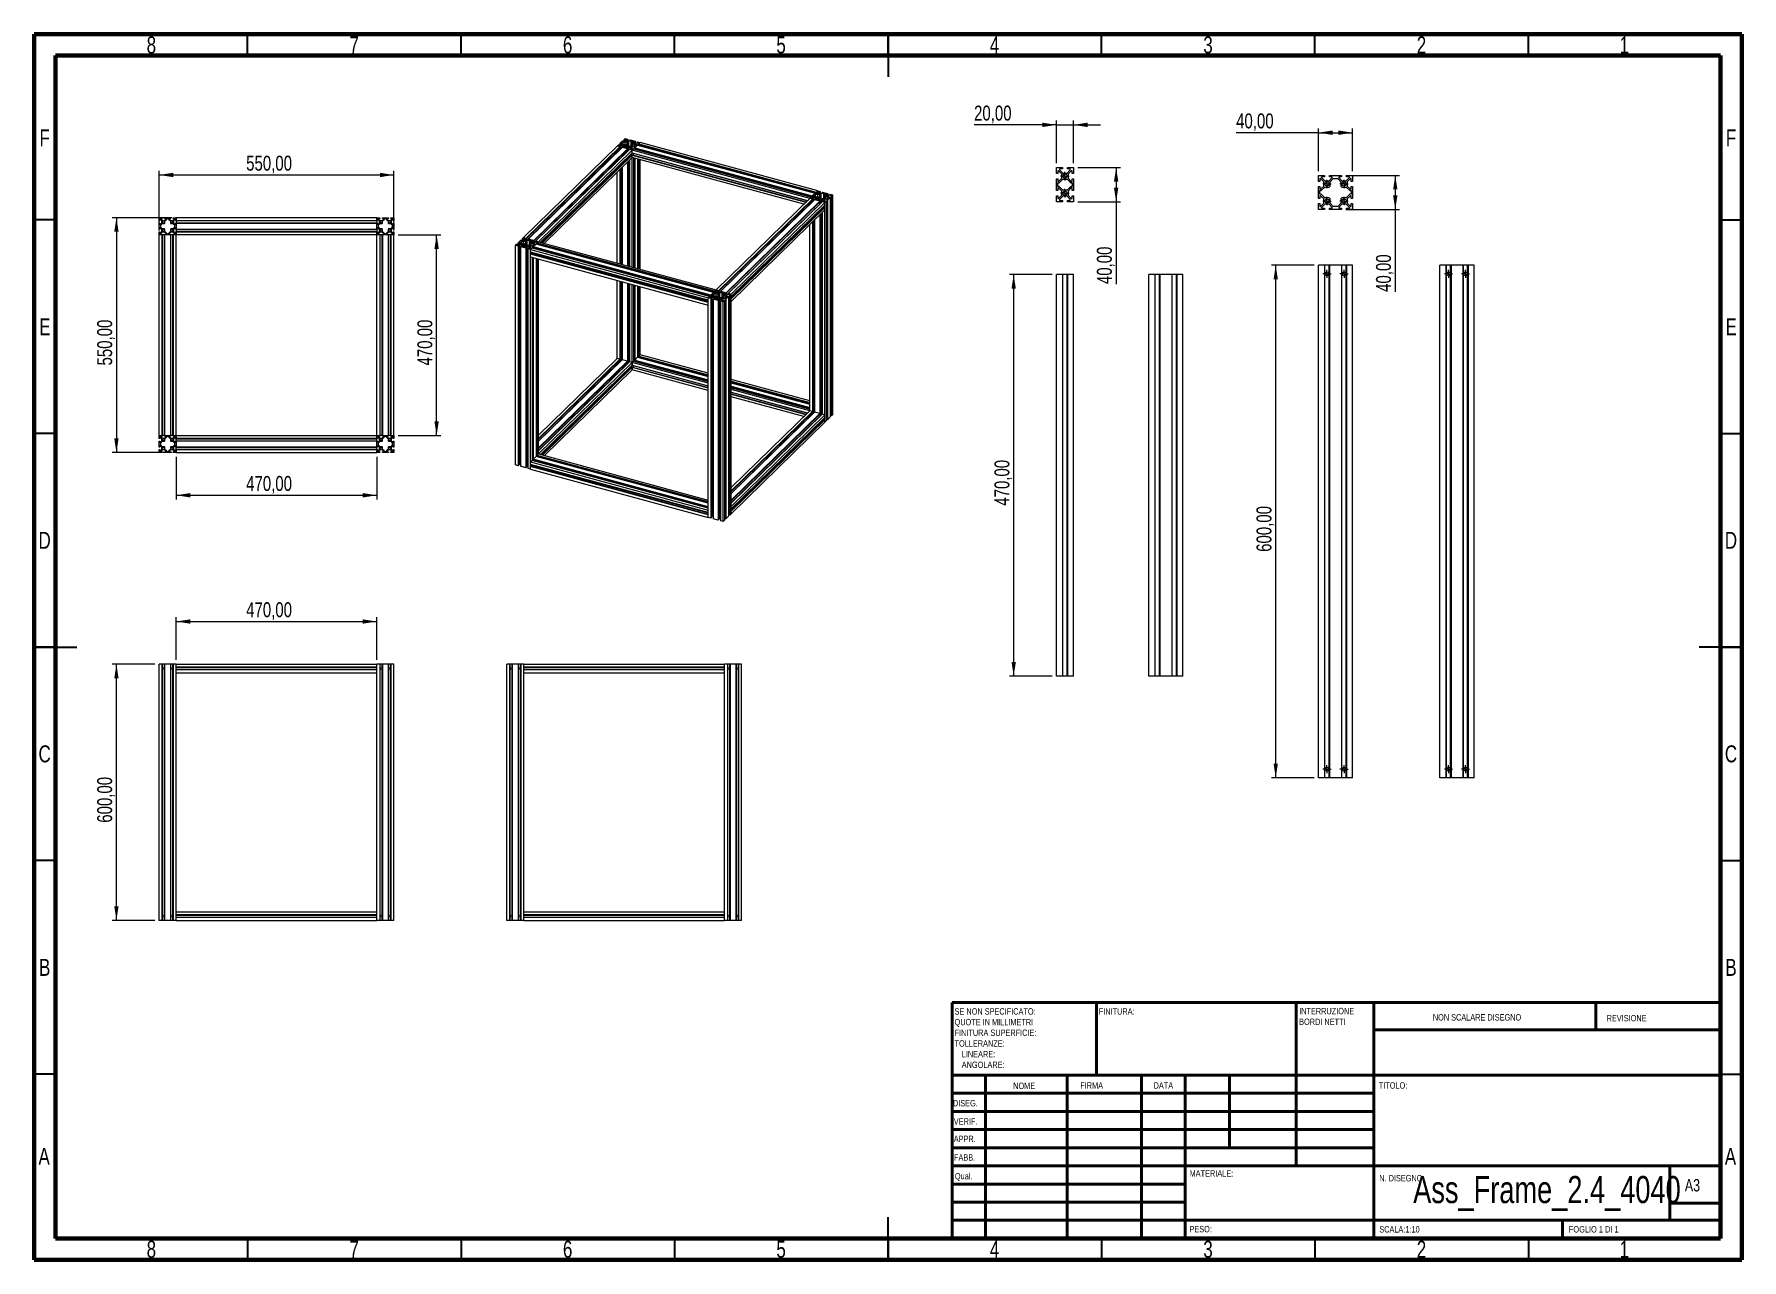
# Model space of a CAD drawing. Header units: millimetres. Extents: x 15 to 415, y 5 to 292.
import ezdxf

# ---------------------------------------------------------------- set-up
doc = ezdxf.new("R2010")
doc.units = ezdxf.units.MM
doc.styles.add('SLDTEXTSTYLE0', font='TXT', dxfattribs={"width": 0.75})
doc.styles.add('SLDTEXTSTYLE1', font='TXT', dxfattribs={"width": 0.692308})
doc.dimstyles.new('SLDDIMSTYLE0', dxfattribs={"dimtxt": 3.5, "dimasz": 3.302, "dimexe": 0, "dimexo": 0.0625, "dimgap": 0.875, "dimtad": 1, "dimlfac": 10, "dimrnd": 1e-09, "dimzin": 12, "dimdsep": 46, "dimtxsty": 'SLDTEXTSTYLE0', "dimsah": 1, "dimcen": 0.09, "dimadec": 0, "dimazin": 3, "dimtfac": 1, "dimtofl": 0, "dimtmove": 0, "dimatfit": 3, "dimfxl": 1, "dimfrac": 2, "dimtolj": 1, "dimtzin": 12, "dimarcsym": 0})
doc.dimstyles.new('SLDDIMSTYLE1', dxfattribs={"dimtxt": 3.5, "dimasz": 3.302, "dimexe": 0, "dimexo": 0.0625, "dimgap": 0.875, "dimtad": 1, "dimlfac": 5, "dimrnd": 1e-09, "dimzin": 12, "dimdsep": 46, "dimtxsty": 'SLDTEXTSTYLE0', "dimsah": 1, "dimcen": 0.09, "dimadec": 0, "dimazin": 3, "dimtfac": 1, "dimtofl": 0, "dimtmove": 0, "dimatfit": 3, "dimfxl": 1, "dimfrac": 2, "dimtolj": 1, "dimtzin": 12, "dimarcsym": 0})
doc.dimstyles.new('SLDDIMSTYLE2', dxfattribs={"dimtxt": 3.5, "dimasz": 3.302, "dimexe": 0, "dimexo": 0.0625, "dimgap": 0.875, "dimtad": 1, "dimlfac": 5, "dimrnd": 1e-09, "dimzin": 12, "dimdsep": 46, "dimtxsty": 'SLDTEXTSTYLE0', "dimsah": 1, "dimcen": 0.09, "dimadec": 0, "dimazin": 3, "dimtfac": 1, "dimtmove": 0, "dimatfit": 0, "dimfxl": 1, "dimfrac": 2, "dimtolj": 1, "dimtzin": 12, "dimarcsym": 0})

msp = doc.modelspace()

# ---------------------------------------------------------------- texts
at = {"color": 7, "linetype": 'Continuous', "lineweight": 0}
for s, insert, char_height, attachment_point, style in [('8', (42.46, 291.4644), 3.9688, 2, 'SLDTEXTSTYLE0'), ('7', (89.96, 291.4644), 3.9688, 2, 'SLDTEXTSTYLE0'), ('6', (139.96, 291.4644), 3.9688, 2, 'SLDTEXTSTYLE0'), ('5', (189.96, 291.4644), 3.9688, 2, 'SLDTEXTSTYLE0'), ('4', (239.96, 291.4644), 3.9688, 2, 'SLDTEXTSTYLE0'), ('3', (289.96, 291.4644), 3.9688, 2, 'SLDTEXTSTYLE0'), ('2', (339.96, 291.4644), 3.9688, 2, 'SLDTEXTSTYLE0'), ('1', (387.46, 291.4644), 3.9688, 2, 'SLDTEXTSTYLE0'), ('F', (17.4577, 269.7144), 3.9688, 2, 'SLDTEXTSTYLE0'), ('F', (412.4577, 269.7144), 3.9688, 2, 'SLDTEXTSTYLE0'), ('E', (17.5078, 225.4644), 3.9688, 2, 'SLDTEXTSTYLE0'), ('E', (412.5078, 225.4644), 3.9688, 2, 'SLDTEXTSTYLE0'), ('D', (17.4527, 175.4644), 3.9688, 2, 'SLDTEXTSTYLE0'), ('D', (412.4527, 175.4644), 3.9688, 2, 'SLDTEXTSTYLE0'), ('C', (17.4587, 125.4644), 3.9688, 2, 'SLDTEXTSTYLE0'), ('C', (412.4587, 125.4644), 3.9688, 2, 'SLDTEXTSTYLE0'), ('B', (17.4706, 75.4644), 3.9688, 2, 'SLDTEXTSTYLE0'), ('B', (412.4706, 75.4644), 3.9688, 2, 'SLDTEXTSTYLE0'), ('INTERRUZIONE', (311.3092, 64.0031), 1.5, 1, 'SLDTEXTSTYLE0'), ('SE NON SPECIFICATO:', (230.5937, 63.921), 1.5, 1, 'SLDTEXTSTYLE0'), ('QUOTE IN MILLIMETRI', (230.5937, 61.421), 1.5, 1, 'SLDTEXTSTYLE0'), ('FINITURA:', (264.3713, 63.9193), 1.5, 1, 'SLDTEXTSTYLE0'), ('BORDI NETTI', (311.3092, 61.5031), 1.5, 1, 'SLDTEXTSTYLE0'), ('NON SCALARE DISEGNO', (342.6146, 62.533), 1.5, 1, 'SLDTEXTSTYLE0'), ('REVISIONE', (383.3276, 62.3349), 1.5, 1, 'SLDTEXTSTYLE0'), ('TOLLERANZE:', (230.5937, 56.421), 1.5, 1, 'SLDTEXTSTYLE0'), ('FINITURA SUPERFICIE:', (230.5937, 58.921), 1.5, 1, 'SLDTEXTSTYLE0'), ('LINEARE:', (232.2812, 53.921), 1.5, 1, 'SLDTEXTSTYLE0'), ('ANGOLARE:', (232.2812, 51.421), 1.5, 1, 'SLDTEXTSTYLE0'), ('NOME', (244.3222, 46.5015), 1.5, 1, 'SLDTEXTSTYLE0'), ('FIRMA', (260.0336, 46.5618), 1.5, 1, 'SLDTEXTSTYLE0'), ('DATA', (277.2147, 46.5762), 1.5, 1, 'SLDTEXTSTYLE0'), ('TITOLO:', (329.9562, 46.5762), 1.5, 1, 'SLDTEXTSTYLE0'), ('DISEG.', (230.2121, 42.4297), 1.5, 1, 'SLDTEXTSTYLE0'), ('VERIF.', (230.4105, 38.1544), 1.5, 1, 'SLDTEXTSTYLE0'), ('APPR.', (230.4017, 34.0643), 1.5, 1, 'SLDTEXTSTYLE0'), ('A', (17.3397, 31.2144), 3.9688, 2, 'SLDTEXTSTYLE0'), ('FABB.', (230.4552, 29.7337), 1.5, 1, 'SLDTEXTSTYLE0'), ('A', (412.3397, 31.2144), 3.9688, 2, 'SLDTEXTSTYLE0'), ('Qual.', (230.669, 25.3496), 1.5, 1, 'SLDTEXTSTYLE0'), ('MATERIALE:', (285.6459, 25.9861), 1.5, 1, 'SLDTEXTSTYLE0'), ('N. DISEGNO', (330.074, 24.8686), 1.5, 1, 'SLDTEXTSTYLE0'), ('Ass_Frame_2.4_4040', (369.3508, 24.6317), 6.35, 2, 'SLDTEXTSTYLE0'), ('A3', (401.6435, 23.9218), 2.91042, 1, 'SLDTEXTSTYLE0'), ('PESO:', (285.6178, 12.9493), 1.4986, 1, 'SLDTEXTSTYLE0'), ('SCALA:1:10', (330.074, 12.9001), 1.5, 1, 'SLDTEXTSTYLE0'), ('FOGLIO 1 DI 1', (374.4783, 12.9001), 1.5, 1, 'SLDTEXTSTYLE1'), ('8', (42.46, 9.4644), 3.9688, 2, 'SLDTEXTSTYLE0'), ('7', (89.96, 9.4644), 3.9688, 2, 'SLDTEXTSTYLE0'), ('6', (139.96, 9.4644), 3.9688, 2, 'SLDTEXTSTYLE0'), ('5', (189.96, 9.4644), 3.9688, 2, 'SLDTEXTSTYLE0'), ('4', (239.96, 9.4644), 3.9688, 2, 'SLDTEXTSTYLE0'), ('3', (289.96, 9.4644), 3.9688, 2, 'SLDTEXTSTYLE0'), ('2', (339.96, 9.4644), 3.9688, 2, 'SLDTEXTSTYLE0'), ('1', (387.46, 9.4644), 3.9688, 2, 'SLDTEXTSTYLE0')]:
    msp.add_mtext(s, dxfattribs=dict(at, insert=insert, char_height=char_height, attachment_point=attachment_point, style=style))

# ---------------------------------------------------------------- blocks, each defined once
blk = doc.blocks.new('_D')
at = {"color": 7, "linetype": 'Continuous', "lineweight": 0}
for p, q in [((43.27, 144.47), (33.27, 144.47)), ((34.27, 84.47), (34.27, 144.47)), ((43.27, 84.47), (33.27, 84.47))]:
    blk.add_line(p, q, dxfattribs=at)
at = {"color": 7, "linetype": 'Continuous', "lineweight": 18}
for points in [[(34.27, 144.47), (33.76, 141.16), (34.78, 141.16)], [(34.27, 84.47), (34.78, 87.77), (33.76, 87.77)]]:
    blk.add_solid(points, dxfattribs=at)
at = {"color": 7, "linetype": 'Continuous', "lineweight": 18, "insert": (29.76, 107.35), "char_height": 3.5, "attachment_point": 1, "rotation": 90, "style": 'SLDTEXTSTYLE0'}
blk.add_mtext('600,00', dxfattribs=at)
blk = doc.blocks.new('_D_1')
at = {"color": 7, "linetype": 'Continuous', "lineweight": 0}
for p, q in [((48.27, 145.47), (48.27, 155.47)), ((48.27, 154.47), (95.27, 154.47)), ((95.27, 145.47), (95.27, 155.47))]:
    blk.add_line(p, q, dxfattribs=at)
at = {"color": 7, "linetype": 'Continuous', "lineweight": 18}
for points in [[(48.27, 154.47), (51.57, 153.96), (51.57, 154.97)], [(95.27, 154.47), (91.97, 154.97), (91.97, 153.96)]]:
    blk.add_solid(points, dxfattribs=at)
at = {"color": 7, "linetype": 'Continuous', "lineweight": 18, "insert": (64.66, 158.98), "char_height": 3.5, "attachment_point": 1, "style": 'SLDTEXTSTYLE0'}
blk.add_mtext('470,00', dxfattribs=at)
blk = doc.blocks.new('_D_2')
at = {"color": 7, "linetype": 'Continuous', "lineweight": 0}
for p, q in [((47.27, 249.03), (33.27, 249.03)), ((34.27, 249.03), (34.27, 194.03)), ((47.27, 194.03), (33.27, 194.03))]:
    blk.add_line(p, q, dxfattribs=at)
at = {"color": 7, "linetype": 'Continuous', "lineweight": 18}
for points in [[(34.27, 249.03), (33.76, 245.73), (34.78, 245.73)], [(34.27, 194.03), (34.78, 197.33), (33.76, 197.33)]]:
    blk.add_solid(points, dxfattribs=at)
at = {"color": 7, "linetype": 'Continuous', "lineweight": 18, "insert": (29.76, 214.42), "char_height": 3.5, "attachment_point": 1, "rotation": 90, "style": 'SLDTEXTSTYLE0'}
blk.add_mtext('550,00', dxfattribs=at)
blk = doc.blocks.new('_D_3')
at = {"color": 7, "linetype": 'Continuous', "lineweight": 0}
for p, q in [((44.27, 246.03), (44.27, 260.03)), ((99.27, 246.03), (99.27, 260.03)), ((44.27, 259.03), (99.27, 259.03))]:
    blk.add_line(p, q, dxfattribs=at)
at = {"color": 7, "linetype": 'Continuous', "lineweight": 18}
for points in [[(44.27, 259.03), (47.57, 258.52), (47.57, 259.54)], [(99.27, 259.03), (95.97, 259.54), (95.97, 258.52)]]:
    blk.add_solid(points, dxfattribs=at)
at = {"color": 7, "linetype": 'Continuous', "lineweight": 18, "insert": (64.66, 263.54), "char_height": 3.5, "attachment_point": 1, "style": 'SLDTEXTSTYLE0'}
blk.add_mtext('550,00', dxfattribs=at)
blk = doc.blocks.new('_D_4')
at = {"color": 7, "linetype": 'Continuous', "lineweight": 0}
for p, q in [((100.27, 245.03), (110.27, 245.03)), ((109.27, 198.03), (109.27, 245.03)), ((100.27, 198.03), (110.27, 198.03))]:
    blk.add_line(p, q, dxfattribs=at)
at = {"color": 7, "linetype": 'Continuous', "lineweight": 18}
for points in [[(109.27, 245.03), (108.76, 241.73), (109.78, 241.73)], [(109.27, 198.03), (109.78, 201.33), (108.76, 201.33)]]:
    blk.add_solid(points, dxfattribs=at)
at = {"color": 7, "linetype": 'Continuous', "lineweight": 18, "insert": (104.76, 214.42), "char_height": 3.5, "attachment_point": 1, "rotation": 90, "style": 'SLDTEXTSTYLE0'}
blk.add_mtext('470,00', dxfattribs=at)
blk = doc.blocks.new('_D_5')
at = {"color": 7, "linetype": 'Continuous', "lineweight": 0}
for p, q in [((48.27, 193.03), (48.27, 183.03)), ((95.27, 193.03), (95.27, 183.03)), ((48.27, 184.03), (95.27, 184.03))]:
    blk.add_line(p, q, dxfattribs=at)
at = {"color": 7, "linetype": 'Continuous', "lineweight": 18}
for points in [[(48.27, 184.03), (51.57, 183.52), (51.57, 184.54)], [(95.27, 184.03), (91.97, 184.54), (91.97, 183.52)]]:
    blk.add_solid(points, dxfattribs=at)
at = {"color": 7, "linetype": 'Continuous', "lineweight": 18, "insert": (64.66, 188.54), "char_height": 3.5, "attachment_point": 1, "style": 'SLDTEXTSTYLE0'}
blk.add_mtext('470,00', dxfattribs=at)
blk = doc.blocks.new('_D_6')
at = {"color": 7, "linetype": 'Continuous', "lineweight": 0}
for p, q in [((253.44, 235.69), (243.44, 235.69)), ((244.44, 141.69), (244.44, 235.69)), ((253.44, 141.69), (243.44, 141.69))]:
    blk.add_line(p, q, dxfattribs=at)
at = {"color": 7, "linetype": 'Continuous', "lineweight": 18}
for points in [[(244.44, 235.69), (243.93, 232.39), (244.95, 232.39)], [(244.44, 141.69), (244.95, 144.99), (243.93, 144.99)]]:
    blk.add_solid(points, dxfattribs=at)
at = {"color": 7, "linetype": 'Continuous', "lineweight": 18, "insert": (239.93, 181.58), "char_height": 3.5, "attachment_point": 1, "rotation": 90, "style": 'SLDTEXTSTYLE0'}
blk.add_mtext('470,00', dxfattribs=at)
blk = doc.blocks.new('_D_7')
at = {"color": 7, "linetype": 'Continuous', "lineweight": 0}
for p, q in [((254.44, 270.76), (235.16, 270.76)), ((254.44, 261.76), (254.44, 271.76)), ((254.44, 270.76), (258.44, 270.76)), ((258.44, 261.76), (258.44, 271.76)), ((258.44, 270.76), (264.79, 270.76))]:
    blk.add_line(p, q, dxfattribs=at)
at = {"color": 7, "linetype": 'Continuous', "lineweight": 18}
for points in [[(254.44, 270.76), (251.14, 271.27), (251.14, 270.25)], [(258.44, 270.76), (261.74, 270.25), (261.74, 271.27)]]:
    blk.add_solid(points, dxfattribs=at)
at = {"color": 7, "linetype": 'Continuous', "lineweight": 18, "insert": (235.16, 275.27), "char_height": 3.5, "attachment_point": 1, "style": 'SLDTEXTSTYLE0'}
blk.add_mtext('20,00', dxfattribs=at)
blk = doc.blocks.new('_D_8')
at = {"color": 7, "linetype": 'Continuous', "lineweight": 0}
for p, q in [((259.44, 260.76), (269.44, 260.76)), ((268.44, 260.76), (268.44, 252.76)), ((259.44, 252.76), (269.44, 252.76)), ((268.44, 252.76), (268.44, 233.48))]:
    blk.add_line(p, q, dxfattribs=at)
at = {"color": 7, "linetype": 'Continuous', "lineweight": 18}
for points in [[(268.44, 260.76), (267.93, 257.46), (268.95, 257.46)], [(268.44, 252.76), (268.95, 256.06), (267.93, 256.06)]]:
    blk.add_solid(points, dxfattribs=at)
at = {"color": 7, "linetype": 'Continuous', "lineweight": 18, "insert": (263.93, 233.48), "char_height": 3.5, "attachment_point": 1, "rotation": 90, "style": 'SLDTEXTSTYLE0'}
blk.add_mtext('40,00', dxfattribs=at)
blk = doc.blocks.new('SW_CENTERMARKSYMBOL_0')
at = {"color": 0, "linetype": 'Continuous', "lineweight": 18}
for p, q in [((-0.5, 0), (-1, 0)), ((0, 0), (-0.5, 0)), ((0, 0.5), (0, 1)), ((0, 0), (0, 0.5)), ((0, 0), (0, -0.5)), ((0, 0), (0.5, 0)), ((0.5, 0), (1, 0)), ((0, -0.5), (0, -1))]:
    blk.add_line(p, q, dxfattribs=at)
blk = doc.blocks.new('SW_CENTERMARKSYMBOL_1')
at = {"color": 0, "linetype": 'Continuous', "lineweight": 18}
for p, q in [((-0.5, 0), (-1, 0)), ((0, 0), (-0.5, 0)), ((0, 0.5), (0, 1)), ((0, 0), (0, 0.5)), ((0, 0), (0, -0.5)), ((0, 0), (0.5, 0)), ((0.5, 0), (1, 0)), ((0, -0.5), (0, -1))]:
    blk.add_line(p, q, dxfattribs=at)
blk = doc.blocks.new('_D_9')
at = {"color": 7, "linetype": 'Continuous', "lineweight": 0}
for p, q in [((314.82, 237.89), (304.82, 237.89)), ((305.82, 117.89), (305.82, 237.89)), ((314.82, 117.89), (304.82, 117.89))]:
    blk.add_line(p, q, dxfattribs=at)
at = {"color": 7, "linetype": 'Continuous', "lineweight": 18}
for points in [[(305.82, 237.89), (305.31, 234.59), (306.33, 234.59)], [(305.82, 117.89), (306.33, 121.2), (305.31, 121.2)]]:
    blk.add_solid(points, dxfattribs=at)
at = {"color": 7, "linetype": 'Continuous', "lineweight": 18, "insert": (301.31, 170.78), "char_height": 3.5, "attachment_point": 1, "rotation": 90, "style": 'SLDTEXTSTYLE0'}
blk.add_mtext('600,00', dxfattribs=at)
blk = doc.blocks.new('SW_CENTERMARKSYMBOL_2')
at = {"color": 0, "linetype": 'Continuous', "lineweight": 18}
for p, q in [((-0.5, 0), (-0.95, 0)), ((0, 0), (-0.5, 0)), ((0, 0.5), (0, 0.95)), ((0, 0), (0, 0.5)), ((0, 0), (0, -0.5)), ((0, 0), (0.5, 0)), ((0.5, 0), (0.95, 0)), ((0, -0.5), (0, -0.95))]:
    blk.add_line(p, q, dxfattribs=at)
blk = doc.blocks.new('SW_CENTERMARKSYMBOL_3')
at = {"color": 0, "linetype": 'Continuous', "lineweight": 18}
for p, q in [((-0.5, 0), (-0.95, 0)), ((0, 0), (-0.5, 0)), ((0, 0.5), (0, 0.95)), ((0, 0), (0, 0.5)), ((0, 0), (0, -0.5)), ((0, 0), (0.5, 0)), ((0.5, 0), (0.95, 0)), ((0, -0.5), (0, -0.95))]:
    blk.add_line(p, q, dxfattribs=at)
blk = doc.blocks.new('SW_CENTERMARKSYMBOL_4')
at = {"color": 0, "linetype": 'Continuous', "lineweight": 18}
for p, q in [((-0.5, 0), (-0.95, 0)), ((0, 0), (-0.5, 0)), ((0, 0.5), (0, 0.95)), ((0, 0), (0, 0.5)), ((0, 0), (0, -0.5)), ((0, 0), (0.5, 0)), ((0.5, 0), (0.95, 0)), ((0, -0.5), (0, -0.95))]:
    blk.add_line(p, q, dxfattribs=at)
blk = doc.blocks.new('SW_CENTERMARKSYMBOL_5')
at = {"color": 0, "linetype": 'Continuous', "lineweight": 18}
for p, q in [((-0.5, 0), (-0.95, 0)), ((0, 0), (-0.5, 0)), ((0, 0.5), (0, 0.95)), ((0, 0), (0, 0.5)), ((0, 0), (0, -0.5)), ((0, 0), (0.5, 0)), ((0.5, 0), (0.95, 0)), ((0, -0.5), (0, -0.95))]:
    blk.add_line(p, q, dxfattribs=at)
blk = doc.blocks.new('SW_CENTERMARKSYMBOL_6')
at = {"color": 0, "linetype": 'Continuous', "lineweight": 18}
for p, q in [((-0.5, 0), (-0.95, 0)), ((0, 0), (-0.5, 0)), ((0, 0.5), (0, 0.95)), ((0, 0), (0, 0.5)), ((0, 0), (0, -0.5)), ((0, 0), (0.5, 0)), ((0.5, 0), (0.95, 0)), ((0, -0.5), (0, -0.95))]:
    blk.add_line(p, q, dxfattribs=at)
blk = doc.blocks.new('SW_CENTERMARKSYMBOL_7')
at = {"color": 0, "linetype": 'Continuous', "lineweight": 18}
for p, q in [((-0.5, 0), (-0.95, 0)), ((0, 0), (-0.5, 0)), ((0, 0.5), (0, 0.95)), ((0, 0), (0, 0.5)), ((0, 0), (0, -0.5)), ((0, 0), (0.5, 0)), ((0.5, 0), (0.95, 0)), ((0, -0.5), (0, -0.95))]:
    blk.add_line(p, q, dxfattribs=at)
blk = doc.blocks.new('SW_CENTERMARKSYMBOL_8')
at = {"color": 0, "linetype": 'Continuous', "lineweight": 18}
for p, q in [((-0.5, 0), (-0.95, 0)), ((0, 0), (-0.5, 0)), ((0, 0.5), (0, 0.95)), ((0, 0), (0, 0.5)), ((0, 0), (0, -0.5)), ((0, 0), (0.5, 0)), ((0.5, 0), (0.95, 0)), ((0, -0.5), (0, -0.95))]:
    blk.add_line(p, q, dxfattribs=at)
blk = doc.blocks.new('SW_CENTERMARKSYMBOL_9')
at = {"color": 0, "linetype": 'Continuous', "lineweight": 18}
for p, q in [((-0.5, 0), (-0.95, 0)), ((0, 0), (-0.5, 0)), ((0, 0.5), (0, 0.95)), ((0, 0), (0, 0.5)), ((0, 0), (0, -0.5)), ((0, 0), (0.5, 0)), ((0.5, 0), (0.95, 0)), ((0, -0.5), (0, -0.95))]:
    blk.add_line(p, q, dxfattribs=at)
blk = doc.blocks.new('_D_10')
at = {"color": 7, "linetype": 'Continuous', "lineweight": 0}
for p, q in [((315.82, 268.93), (296.54, 268.93)), ((315.82, 259.93), (315.82, 269.93)), ((315.82, 268.93), (323.82, 268.93)), ((323.82, 259.93), (323.82, 269.93))]:
    blk.add_line(p, q, dxfattribs=at)
at = {"color": 7, "linetype": 'Continuous', "lineweight": 18}
for points in [[(315.82, 268.93), (319.12, 268.42), (319.12, 269.44)], [(323.82, 268.93), (320.52, 269.44), (320.52, 268.42)]]:
    blk.add_solid(points, dxfattribs=at)
at = {"color": 7, "linetype": 'Continuous', "lineweight": 18, "insert": (296.54, 273.44), "char_height": 3.5, "attachment_point": 1, "style": 'SLDTEXTSTYLE0'}
blk.add_mtext('40,00', dxfattribs=at)
blk = doc.blocks.new('_D_11')
at = {"color": 7, "linetype": 'Continuous', "lineweight": 0}
for p, q in [((322.22, 258.93), (334.82, 258.93)), ((333.82, 258.93), (333.82, 250.93)), ((322.22, 250.93), (334.82, 250.93)), ((333.82, 250.93), (333.82, 231.65))]:
    blk.add_line(p, q, dxfattribs=at)
at = {"color": 7, "linetype": 'Continuous', "lineweight": 18}
for points in [[(333.82, 258.93), (333.31, 255.63), (334.33, 255.63)], [(333.82, 250.93), (334.33, 254.23), (333.31, 254.23)]]:
    blk.add_solid(points, dxfattribs=at)
at = {"color": 7, "linetype": 'Continuous', "lineweight": 18, "insert": (329.31, 231.65), "char_height": 3.5, "attachment_point": 1, "rotation": 90, "style": 'SLDTEXTSTYLE0'}
blk.add_mtext('40,00', dxfattribs=at)
blk = doc.blocks.new('SW_CENTERMARKSYMBOL_10')
at = {"color": 0, "linetype": 'Continuous', "lineweight": 18}
for p, q in [((-0.5, 0), (-1, 0)), ((0, 0), (-0.5, 0)), ((0, 0.5), (0, 1)), ((0, 0), (0, 0.5)), ((0, 0), (0, -0.5)), ((0, 0), (0.5, 0)), ((0.5, 0), (1, 0)), ((0, -0.5), (0, -1))]:
    blk.add_line(p, q, dxfattribs=at)
blk = doc.blocks.new('SW_CENTERMARKSYMBOL_11')
at = {"color": 0, "linetype": 'Continuous', "lineweight": 18}
for p, q in [((-0.5, 0), (-1, 0)), ((0, 0), (-0.5, 0)), ((0, 0.5), (0, 1)), ((0, 0), (0, 0.5)), ((0, 0), (0, -0.5)), ((0, 0), (0.5, 0)), ((0.5, 0), (1, 0)), ((0, -0.5), (0, -1))]:
    blk.add_line(p, q, dxfattribs=at)
blk = doc.blocks.new('SW_CENTERMARKSYMBOL_12')
at = {"color": 0, "linetype": 'Continuous', "lineweight": 18}
for p, q in [((-0.5, 0), (-1, 0)), ((0, 0), (-0.5, 0)), ((0, 0.5), (0, 1)), ((0, 0), (0, 0.5)), ((0, 0), (0, -0.5)), ((0, 0), (0.5, 0)), ((0.5, 0), (1, 0)), ((0, -0.5), (0, -1))]:
    blk.add_line(p, q, dxfattribs=at)
blk = doc.blocks.new('SW_CENTERMARKSYMBOL_13')
at = {"color": 0, "linetype": 'Continuous', "lineweight": 18}
for p, q in [((-0.5, 0), (-1, 0)), ((0, 0), (-0.5, 0)), ((0, 0.5), (0, 1)), ((0, 0), (0, 0.5)), ((0, 0), (0, -0.5)), ((0, 0), (0.5, 0)), ((0.5, 0), (1, 0)), ((0, -0.5), (0, -1))]:
    blk.add_line(p, q, dxfattribs=at)

# ---------------------------------------------------------------- dimensions: what is measured, and where the dimension line sits
at = {"color": 7, "linetype": 'Continuous', "lineweight": 18}
for base, p1, p2, dimstyle, picture, middle in [((258.4426, 270.7601), (254.4426, 260.7601), (258.4426, 260.7601), 'SLDDIMSTYLE2', '_D_7', (240.9808, 270.7601)), ((323.8229, 268.9292), (315.8229, 258.9292), (323.8229, 258.9292), 'SLDDIMSTYLE1', '_D_10', (302.3611, 268.9292)), ((99.2676, 259.0295), (44.2676, 245.0295), (99.2676, 245.0295), 'SLDDIMSTYLE0', '_D_3', (71.7676, 259.0295)), ((95.2676, 184.0295), (48.2676, 194.0295), (95.2676, 194.0295), 'SLDDIMSTYLE0', '_D_5', (71.7676, 184.0295)), ((95.2676, 154.4663), (48.2676, 144.4663), (95.2676, 144.4663), 'SLDDIMSTYLE0', '_D_1', (71.7676, 154.4663))]:
    dim = msp.add_linear_dim(base=base, p1=p1, p2=p2, dimstyle=dimstyle, dxfattribs=at)
    dim.commit()
    dim.dimension.update_dxf_attribs({"geometry": picture, "text_midpoint": middle, "dimtype": 160})
for base, p1, p2, dimstyle, picture, middle in [((268.4426, 252.7601), (258.4426, 260.7601), (258.4426, 252.7601), 'SLDDIMSTYLE1', '_D_8', (268.4426, 239.2983)), ((333.8229, 250.9292), (321.2229, 258.9292), (321.2229, 250.9292), 'SLDDIMSTYLE1', '_D_11', (333.8229, 237.4674)), ((34.2676, 194.0295), (48.2676, 249.0295), (48.2676, 194.0295), 'SLDDIMSTYLE0', '_D_2', (34.2676, 221.5295)), ((109.2676, 245.0295), (99.2676, 198.0295), (99.2676, 245.0295), 'SLDDIMSTYLE0', '_D_4', (109.2676, 221.5295)), ((305.8229, 237.8938), (315.8229, 117.8938), (315.8229, 237.8938), 'SLDDIMSTYLE1', '_D_9', (305.8229, 177.8938)), ((244.4426, 235.6882), (254.4426, 141.6882), (254.4426, 235.6882), 'SLDDIMSTYLE1', '_D_6', (244.4426, 188.6882)), ((34.2676, 144.4663), (44.2676, 84.4663), (44.2676, 144.4663), 'SLDDIMSTYLE0', '_D', (34.2676, 114.4663))]:
    dim = msp.add_linear_dim(base=base, p1=p1, p2=p2, angle=90, dimstyle=dimstyle, dxfattribs=at)
    dim.commit()
    dim.dimension.update_dxf_attribs({"geometry": picture, "text_midpoint": middle, "dimtype": 160})

# ---------------------------------------------------------------- linework, layer by layer
at = {"color": 7, "linetype": 'Continuous', "lineweight": 70}
for p, q in [((15, 5), (15, 292)), ((15, 292), (415, 292)), ((415, 292), (415, 5)), ((20, 10), (20, 287)), ((20, 287), (410, 287)), ((410, 287), (410, 10)), ((410, 10), (20, 10)), ((415, 5), (15, 5))]:
    msp.add_line(p, q, dxfattribs=at)
at = {"color": 7, "linetype": 'Continuous', "lineweight": 35}
for p, q in [((65, 287), (65, 292)), ((115, 287), (115, 292)), ((165, 287), (165, 292)), ((215, 292), (215, 282)), ((215, 287), (215, 292)), ((265, 287), (265, 292)), ((315, 287), (315, 292)), ((365, 287), (365, 292)), ((20, 248.5), (15, 248.5)), ((410, 248.5), (415, 248.5)), ((20, 198.5), (15, 198.5)), ((410, 198.5), (415, 198.5)), ((15, 148.5), (25, 148.5)), ((20, 148.5), (15, 148.5)), ((415, 148.5), (405, 148.5)), ((410, 148.5), (415, 148.5)), ((20, 98.5), (15, 98.5)), ((410, 98.5), (415, 98.5)), ((20, 48.5), (15, 48.5)), ((410, 48.5), (415, 48.5)), ((215, 5), (215, 15)), ((65, 10), (65, 5)), ((115, 10), (115, 5)), ((165, 10), (165, 5)), ((215, 10), (215, 5)), ((265, 10), (265, 5)), ((315, 10), (315, 5)), ((365, 10), (365, 5))]:
    msp.add_line(p, q, dxfattribs=at)
at = {"color": 7, "linetype": 'Continuous', "lineweight": 25}
for p, q in [((129.6219, 244.3697), (151.5566, 265.7786)), ((152.1757, 265.6103), (130.241, 244.2014)), ((152.1757, 265.4732), (130.241, 244.0643)), ((130.4305, 243.7792), (152.2227, 265.049)), ((152.7063, 265.4661), (130.7716, 244.0572)), ((153.9445, 265.1296), (132.0098, 243.7207)), ((153.9445, 264.9924), (132.0098, 243.5835)), ((132.1993, 243.2984), (153.9915, 264.5682)), ((154.4752, 264.9854), (132.5405, 243.5765)), ((133.1596, 243.4082), (155.0943, 264.8171)), ((155.0943, 264.2171), (133.6404, 243.2775)), ((151.5566, 265.7786), (151.8833, 266.0974)), ((152.1757, 265.6103), (151.5566, 265.7786)), ((152.0248, 266.059), (151.8722, 265.9101)), ((151.8722, 265.9101), (151.9607, 265.8861)), ((151.8833, 266.0974), (152.0248, 266.059)), ((151.9607, 265.8861), (152.4741, 265.9678)), ((152.0079, 265.8073), (151.9613, 265.7618)), ((151.9613, 265.7618), (152.2503, 265.6832)), ((152.5214, 265.8891), (152.0079, 265.8073)), ((152.0079, 265.7491), (152.0079, 265.8073)), ((152.2227, 265.049), (152.0106, 265.3121)), ((152.0248, 266.059), (152.0248, 265.8963)), ((152.1633, 266.3707), (152.8167, 267.0085)), ((152.3048, 266.3323), (152.1633, 266.3707)), ((152.1633, 266.3707), (152.1633, 265.9183)), ((152.2503, 265.6832), (152.1757, 265.6103)), ((152.1757, 265.6103), (152.1757, 265.1073)), ((152.1757, 265.4732), (152.1757, 265.6103)), ((152.2667, 265.037), (152.2227, 265.049)), ((152.2503, 265.6832), (152.2503, 265.0414)), ((152.4573, 266.4812), (152.3048, 266.3323)), ((152.3048, 266.3323), (152.3048, 265.9408)), ((152.5458, 266.4571), (152.4573, 266.4812)), ((152.4573, 265.9651), (152.4573, 266.4812)), ((152.4741, 265.9678), (152.7045, 266.1927)), ((152.958, 265.7704), (152.5214, 265.8891)), ((152.5214, 265.2856), (152.5214, 265.8891)), ((152.7045, 266.1927), (152.5458, 266.4571)), ((152.5458, 266.0378), (152.5458, 266.4571)), ((152.6986, 266.4815), (152.9413, 266.7183)), ((152.8574, 266.217), (152.6986, 266.4815)), ((152.7063, 265.4661), (152.781, 265.539)), ((153.9445, 265.1296), (152.7063, 265.4661)), ((152.781, 265.539), (153.0701, 265.4604)), ((152.9582, 266.97), (152.8056, 266.8211)), ((152.8056, 266.8211), (152.8941, 266.7971)), ((152.8167, 267.0085), (152.9582, 266.97)), ((153.294, 266.0984), (152.8574, 266.217)), ((152.8941, 266.7971), (153.4075, 266.8788)), ((152.9413, 266.7183), (153.4547, 266.8001)), ((152.9413, 266.1942), (152.9413, 266.7183)), ((153.1167, 265.506), (152.958, 265.7704)), ((152.958, 265.4909), (152.958, 265.7704)), ((152.9582, 266.97), (152.9582, 266.8073)), ((153.0701, 265.4604), (153.1167, 265.506)), ((153.0967, 267.2818), (153.4234, 267.6006)), ((153.2382, 267.2433), (153.0967, 267.2818)), ((153.0967, 267.2818), (153.0967, 266.8293)), ((153.1109, 265.7947), (153.3413, 266.0196)), ((153.2892, 265.4977), (153.1109, 265.7947)), ((153.2116, 265.422), (153.2892, 265.4977)), ((153.5886, 265.3195), (153.2116, 265.422)), ((153.3907, 267.3922), (153.2382, 267.2433)), ((153.2382, 267.2433), (153.2382, 266.8519)), ((153.2892, 265.4009), (153.2892, 265.4977)), ((153.3413, 266.0196), (153.294, 266.0984)), ((153.3413, 265.3867), (153.3413, 266.0196)), ((153.4792, 267.3682), (153.3907, 267.3922)), ((153.3907, 266.8762), (153.3907, 267.3922)), ((153.4075, 266.8788), (153.6379, 267.1037)), ((153.4234, 267.6006), (154.0425, 267.4324)), ((153.4547, 266.8001), (153.8914, 266.6814)), ((153.4547, 265.3559), (153.4547, 266.8001)), ((153.6379, 267.1037), (153.4792, 267.3682)), ((153.4792, 266.9488), (153.4792, 267.3682)), ((153.6662, 265.3952), (153.5886, 265.3195)), ((153.6787, 267.438), (153.632, 267.3925)), ((153.632, 267.3925), (153.7908, 267.1281)), ((154.2429, 265.4871), (153.6662, 265.3952)), ((153.9678, 267.3595), (153.6787, 267.438)), ((153.6787, 267.3148), (153.6787, 267.438)), ((153.7768, 265.3266), (153.7301, 265.281)), ((153.7301, 265.281), (154.0192, 265.2025)), ((154.2902, 265.4083), (153.7768, 265.3266)), ((153.7768, 265.2684), (153.7768, 265.3266)), ((153.9915, 264.5682), (153.7795, 264.8314)), ((153.7908, 267.1281), (154.2274, 267.0094)), ((153.8914, 266.6814), (154.0443, 266.7058)), ((153.8914, 265.4311), (153.8914, 266.6814)), ((154.0192, 265.2025), (153.9445, 265.1296)), ((153.9445, 265.1296), (153.9445, 264.6266)), ((153.9445, 264.9924), (153.9445, 265.1296)), ((154.0425, 267.4324), (153.9678, 267.3595)), ((153.9678, 267.3595), (153.9678, 267.08)), ((154.0355, 264.5563), (153.9915, 264.5682)), ((154.0192, 265.2025), (154.0192, 264.5607)), ((154.0425, 267.4324), (154.0425, 267.0597)), ((154.0443, 266.7058), (154.2747, 266.9307)), ((154.0443, 265.4554), (154.0443, 266.7058)), ((154.2274, 267.0094), (154.7408, 267.0911)), ((154.4733, 265.712), (154.2429, 265.4871)), ((154.2747, 266.9307), (154.8514, 267.0225)), ((154.2747, 265.5181), (154.2747, 266.9307)), ((154.7268, 265.2897), (154.2902, 265.4083)), ((154.2902, 264.8048), (154.2902, 265.4083)), ((154.6262, 265.7363), (154.4733, 265.712)), ((154.4752, 264.9854), (154.5498, 265.0583)), ((155.0943, 264.8171), (154.4752, 264.9854)), ((154.4984, 267.2153), (154.5731, 267.2881)), ((154.7875, 267.1367), (154.4984, 267.2153)), ((154.4984, 267.2153), (154.4984, 267.0525)), ((154.5498, 265.0583), (154.8389, 264.9797)), ((154.5731, 267.2881), (155.8113, 266.9516)), ((155.0629, 265.6176), (154.6262, 265.7363)), ((154.8856, 265.0252), (154.7268, 265.2897)), ((154.7268, 265.0101), (154.7268, 265.2897)), ((154.7408, 267.0911), (154.7875, 267.1367)), ((154.8389, 264.9797), (154.8856, 265.0252)), ((154.8514, 267.0225), (154.929, 267.0982)), ((154.8514, 265.6751), (154.8514, 267.0225)), ((155.1101, 265.5389), (154.8797, 265.314)), ((154.8797, 265.314), (155.0384, 265.0496)), ((154.929, 267.0982), (155.306, 266.9958)), ((154.929, 265.654), (154.929, 267.0982)), ((155.0384, 265.0496), (155.1269, 265.0255)), ((155.5763, 265.6994), (155.0629, 265.6176)), ((155.4209, 265.136), (155.0943, 264.8171)), ((155.0943, 237.4468), (155.0943, 264.8171)), ((155.0943, 264.2171), (155.0943, 264.8171)), ((196.6619, 253.5199), (155.0943, 264.8171)), ((155.0943, 264.2171), (196.181, 253.0506)), ((155.6236, 265.6207), (155.1101, 265.5389)), ((155.1101, 265.0301), (155.1101, 265.5389)), ((155.1269, 265.0255), (155.2794, 265.1744)), ((155.4067, 266.623), (155.1763, 266.3981)), ((155.1763, 266.3981), (155.2236, 266.3194)), ((155.1763, 265.6357), (155.1763, 266.3981)), ((155.2236, 266.3194), (155.6602, 266.2007)), ((155.2236, 265.6432), (155.2236, 266.3194)), ((155.306, 266.9958), (155.2284, 266.92)), ((155.2284, 266.92), (155.4067, 266.623)), ((155.2284, 266.449), (155.2284, 266.92)), ((155.2794, 265.1744), (155.4209, 265.136)), ((155.3929, 264.0399), (155.2875, 263.7434)), ((155.3929, 264.1359), (155.3929, 264.0399)), ((196.1041, 252.9755), (155.3929, 264.0399)), ((155.4475, 266.9573), (155.4009, 266.9118)), ((155.4009, 266.9118), (155.5596, 266.6473)), ((155.4209, 265.136), (196.9886, 253.8388)), ((155.7366, 266.8787), (155.4475, 266.9573)), ((155.4475, 266.834), (155.4475, 266.9573)), ((155.5594, 265.4477), (155.712, 265.5966)), ((155.701, 265.4093), (155.5594, 265.4477)), ((155.5594, 265.4477), (155.5594, 265.0983)), ((155.5596, 266.6473), (155.9963, 266.5287)), ((155.819, 265.9363), (155.5763, 265.6994)), ((155.712, 265.5966), (155.6236, 265.6207)), ((155.6236, 265.5103), (155.6236, 265.6207)), ((155.6602, 266.2007), (155.819, 265.9363)), ((155.6602, 265.7813), (155.6602, 266.2007)), ((156.3543, 266.047), (155.701, 265.4093)), ((155.701, 265.4093), (155.701, 265.0599)), ((155.701, 265.4093), (197.2686, 254.1121)), ((155.701, 265.4093), (155.701, 265.2721)), ((155.701, 265.2721), (197.2686, 253.9749)), ((155.8113, 266.9516), (155.7366, 266.8787)), ((155.7366, 266.8787), (155.7366, 266.5992)), ((155.8196, 265.2399), (155.7508, 265.0463)), ((155.8113, 266.9516), (155.8113, 266.5789)), ((156.0435, 266.4499), (155.8131, 266.225)), ((155.8131, 266.225), (155.9718, 265.9606)), ((155.9718, 265.9606), (156.0603, 265.9366)), ((155.9963, 266.5287), (156.5097, 266.6104)), ((156.5569, 266.5317), (156.0435, 266.4499)), ((156.0435, 265.9411), (156.0435, 266.4499)), ((156.0603, 265.9366), (156.2082, 266.0809)), ((156.2072, 266.0812), (156.2119, 266.0857)), ((156.2082, 266.0809), (156.2072, 266.0812)), ((156.2072, 266.0812), (156.2072, 266.08)), ((156.2119, 266.0857), (156.3543, 266.047)), ((156.2673, 266.7345), (156.3419, 266.8074)), ((156.5564, 266.656), (156.2673, 266.7345)), ((156.2673, 266.7345), (156.2673, 266.5718)), ((156.3419, 266.8074), (156.961, 266.6392)), ((156.3543, 266.047), (197.922, 254.7498)), ((156.4919, 266.359), (156.4966, 266.3636)), ((156.6343, 266.3203), (156.4919, 266.359)), ((156.4919, 266.359), (156.4919, 266.0096)), ((156.4966, 266.3636), (156.4975, 266.3633)), ((156.4975, 266.3633), (156.6454, 266.5076)), ((156.5097, 266.6104), (156.5564, 266.656)), ((156.6454, 266.5076), (156.5569, 266.5317)), ((156.5569, 266.4213), (156.5569, 266.5317)), ((156.961, 266.6392), (156.6343, 266.3203)), ((156.6343, 266.3203), (156.6343, 265.9709)), ((156.6343, 266.3203), (198.202, 255.0231)), ((156.6343, 266.3203), (156.6343, 266.1832)), ((156.6343, 266.1832), (198.202, 254.886)), ((156.753, 266.1509), (156.6842, 265.9574)), ((198.5287, 255.342), (156.961, 266.6392)), ((154.9527, 263.7413), (133.9111, 243.2039)), ((155.0943, 263.7028), (134.0526, 243.1655)), ((134.5334, 243.0348), (155.0943, 263.1028)), ((152.1757, 260.2542), (152.1757, 238.24)), ((152.2503, 260.327), (152.2503, 238.2197)), ((152.5214, 238.1461), (152.5214, 260.5916)), ((152.7063, 260.7721), (152.7063, 238.0958)), ((153.9445, 261.9806), (153.9445, 237.7593)), ((154.0192, 262.0535), (154.0192, 237.739)), ((154.2902, 237.6653), (154.2902, 262.318)), ((154.4752, 262.4985), (154.4752, 237.6151)), ((154.7877, 263.5802), (154.6354, 263.7692)), ((155.0943, 263.7028), (154.9527, 263.7413)), ((155.1689, 263.7757), (155.0943, 263.7028)), ((155.0943, 263.1028), (155.0943, 263.7028)), ((155.0943, 263.7028), (195.7689, 252.6483)), ((195.288, 252.179), (155.0943, 263.1028)), ((155.1689, 263.7757), (195.8436, 252.7212)), ((155.4209, 263.014), (155.4209, 237.358)), ((155.5594, 262.9764), (155.5594, 237.3204)), ((155.701, 262.9379), (155.701, 237.2819)), ((156.3543, 262.7603), (156.3543, 237.1044)), ((156.4919, 262.7229), (156.4919, 237.067)), ((156.6343, 262.6842), (156.6343, 237.0283)), ((156.961, 236.9395), (156.961, 262.5954)), ((254.4426, 259.3601), (254.4426, 260.7601)), ((254.4426, 260.7601), (255.8426, 260.7601)), ((254.9626, 260.0138), (254.7626, 260.0138)), ((254.7626, 260.0138), (254.7626, 259.3601)), ((255.7226, 259.2538), (254.9626, 260.0138)), ((255.8426, 260.4401), (255.1889, 260.4401)), ((255.1889, 260.4401), (255.1889, 260.2401)), ((255.1889, 260.2401), (255.9489, 259.4801)), ((255.8426, 260.7601), (255.8426, 260.4401)), ((256.9363, 259.4801), (257.6963, 260.2401)), ((257.0426, 260.4401), (257.0426, 260.7601)), ((257.0426, 260.7601), (258.4426, 260.7601)), ((257.6963, 260.4401), (257.0426, 260.4401)), ((257.9226, 260.0138), (257.1626, 259.2538)), ((257.6963, 260.2401), (257.6963, 260.4401)), ((258.1226, 260.0138), (257.9226, 260.0138)), ((258.1226, 259.3601), (258.1226, 260.0138)), ((258.4426, 260.7601), (258.4426, 259.3601)), ((151.5566, 238.4083), (151.5566, 259.6499)), ((254.7626, 259.3601), (254.4426, 259.3601)), ((254.4426, 255.3601), (254.4426, 258.1601)), ((254.4426, 258.1601), (254.7626, 258.1601)), ((254.7626, 258.1601), (254.7626, 257.5063)), ((254.7626, 257.5063), (254.9626, 257.5063)), ((254.7626, 257.1863), (255.0951, 257.1863)), ((254.7626, 256.3338), (254.7626, 257.1863)), ((255.0951, 256.3338), (254.7626, 256.3338)), ((254.9626, 256.0138), (254.7626, 256.0138)), ((254.7626, 256.0138), (254.7626, 255.3601)), ((254.9626, 257.5063), (255.7226, 258.2663)), ((255.7226, 255.2538), (254.9626, 256.0138)), ((255.0951, 257.1863), (255.9489, 258.0401)), ((255.9489, 255.4801), (255.0951, 256.3338)), ((255.7226, 258.2663), (255.7226, 259.2538)), ((255.9489, 259.4801), (256.9363, 259.4801)), ((255.9489, 258.0401), (256.9363, 258.0401)), ((256.9363, 258.0401), (257.79, 257.1863)), ((257.79, 256.3338), (256.9363, 255.4801)), ((257.1626, 259.2538), (257.1626, 258.2663)), ((257.1626, 258.2663), (257.9226, 257.5063)), ((257.9226, 256.0138), (257.1626, 255.2538)), ((257.79, 257.1863), (258.1226, 257.1863)), ((258.1226, 256.3338), (257.79, 256.3338)), ((257.9226, 257.5063), (258.1226, 257.5063)), ((258.1226, 256.0138), (257.9226, 256.0138)), ((258.4426, 259.3601), (258.1226, 259.3601)), ((258.1226, 257.5063), (258.1226, 258.1601)), ((258.1226, 258.1601), (258.4426, 258.1601)), ((258.1226, 257.1863), (258.1226, 256.3338)), ((258.1226, 255.3601), (258.1226, 256.0138)), ((258.4426, 258.1601), (258.4426, 255.3601)), ((315.8229, 258.9292), (317.2229, 258.9292)), ((315.8229, 257.5292), (315.8229, 258.9292)), ((316.1429, 257.5292), (315.8229, 257.5292)), ((315.8229, 253.5292), (315.8229, 256.3292)), ((315.8229, 256.3292), (316.1429, 256.3292)), ((316.3429, 258.183), (316.1429, 258.183)), ((316.1429, 258.183), (316.1429, 257.5292)), ((316.1429, 256.3292), (316.1429, 255.6755)), ((317.1029, 257.423), (316.3429, 258.183)), ((316.3429, 255.6755), (317.1029, 256.4355)), ((316.4755, 255.3555), (317.3292, 256.2092)), ((317.2229, 258.6092), (316.5692, 258.6092)), ((316.5692, 258.6092), (316.5692, 258.4092)), ((316.5692, 258.4092), (317.3292, 257.6492)), ((317.1029, 256.4355), (317.1029, 257.423)), ((317.2229, 258.9292), (317.2229, 258.6092)), ((317.3292, 257.6492), (318.3167, 257.6492)), ((317.3292, 256.2092), (318.3167, 256.2092)), ((318.3167, 257.6492), (319.0767, 258.4092)), ((318.3167, 256.2092), (318.5429, 256.4355)), ((318.4229, 258.9292), (321.2229, 258.9292)), ((318.4229, 258.6092), (318.4229, 258.9292)), ((319.0767, 258.6092), (318.4229, 258.6092)), ((318.5429, 257.423), (319.3029, 258.183)), ((318.5429, 256.4355), (318.5429, 257.423)), ((319.0767, 258.4092), (319.0767, 258.6092)), ((319.3029, 258.183), (320.3429, 258.183)), ((320.3429, 258.183), (321.1029, 257.423)), ((321.2229, 258.6092), (320.5692, 258.6092)), ((320.5692, 258.6092), (320.5692, 258.4092)), ((320.5692, 258.4092), (321.3292, 257.6492)), ((321.1029, 257.423), (321.1029, 256.4355)), ((321.1029, 256.4355), (321.3292, 256.2092)), ((321.2229, 258.9292), (321.2229, 258.6092)), ((321.3292, 257.6492), (322.3167, 257.6492)), ((321.3292, 256.2092), (322.3167, 256.2092)), ((322.3167, 257.6492), (323.0767, 258.4092)), ((322.3167, 256.2092), (323.1704, 255.3555)), ((322.4229, 258.9292), (323.8229, 258.9292)), ((322.4229, 258.6092), (322.4229, 258.9292)), ((323.0767, 258.6092), (322.4229, 258.6092)), ((323.3029, 258.183), (322.5429, 257.423)), ((322.5429, 257.423), (322.5429, 256.4355)), ((322.5429, 256.4355), (323.3029, 255.6755)), ((323.0767, 258.4092), (323.0767, 258.6092)), ((323.5029, 258.183), (323.3029, 258.183)), ((323.5029, 257.5292), (323.5029, 258.183)), ((323.8229, 257.5292), (323.5029, 257.5292)), ((323.5029, 255.6755), (323.5029, 256.3292)), ((323.5029, 256.3292), (323.8229, 256.3292)), ((323.8229, 258.9292), (323.8229, 257.5292)), ((323.8229, 256.3292), (323.8229, 253.5292)), ((174.7272, 232.111), (196.6619, 253.5199)), ((197.281, 253.3517), (175.3463, 231.9427)), ((197.281, 253.2145), (175.3463, 231.8056)), ((175.5358, 231.5205), (197.328, 252.7903)), ((197.8116, 253.2074), (175.877, 231.7985)), ((199.0498, 252.8709), (177.1151, 231.462)), ((199.0498, 252.7338), (177.1151, 231.3249)), ((177.3047, 231.0398), (199.0968, 252.3096)), ((199.5805, 252.7267), (177.6458, 231.3178)), ((178.2649, 231.1495), (200.1996, 252.5585)), ((196.6619, 253.5199), (196.9886, 253.8388)), ((197.281, 253.3517), (196.6619, 253.5199)), ((197.1301, 253.8003), (196.9776, 253.6514)), ((196.9776, 253.6514), (197.066, 253.6274)), ((196.9886, 253.8388), (197.1301, 253.8003)), ((197.066, 253.6274), (197.5794, 253.7091)), ((197.1133, 253.5487), (197.0666, 253.5031)), ((197.0666, 253.5031), (197.3557, 253.4245)), ((197.6267, 253.6304), (197.1133, 253.5487)), ((197.1133, 253.4904), (197.1133, 253.5487)), ((197.328, 252.7903), (197.116, 253.0534)), ((197.1301, 253.8003), (197.1301, 253.6376)), ((197.2686, 254.1121), (197.922, 254.7498)), ((197.4101, 254.0736), (197.2686, 254.1121)), ((197.2686, 254.1121), (197.2686, 253.6597)), ((197.2686, 254.1121), (197.2686, 253.9749)), ((197.3557, 253.4245), (197.281, 253.3517)), ((197.281, 253.3517), (197.281, 252.8486)), ((197.281, 253.2145), (197.281, 253.3517)), ((197.372, 252.7783), (197.328, 252.7903)), ((197.3557, 253.4245), (197.3557, 252.7828)), ((197.5627, 254.2225), (197.4101, 254.0736)), ((197.4101, 254.0736), (197.4101, 253.6822)), ((197.6511, 254.1985), (197.5627, 254.2225)), ((197.5627, 253.7065), (197.5627, 254.2225)), ((197.5794, 253.7091), (197.8098, 253.934)), ((198.0633, 253.5117), (197.6267, 253.6304)), ((197.6267, 253.0269), (197.6267, 253.6304)), ((197.8098, 253.934), (197.6511, 254.1985)), ((197.6511, 253.7791), (197.6511, 254.1985)), ((197.804, 254.2228), (198.0466, 254.4597)), ((197.9627, 253.9584), (197.804, 254.2228)), ((197.8116, 253.2074), (197.8863, 253.2803)), ((199.0498, 252.8709), (197.8116, 253.2074)), ((197.8863, 253.2803), (198.1754, 253.2018)), ((198.0635, 254.7113), (197.9109, 254.5624)), ((197.9109, 254.5624), (197.9994, 254.5384)), ((197.922, 254.7498), (198.0635, 254.7113)), ((198.3994, 253.8397), (197.9627, 253.9584)), ((197.9994, 254.5384), (198.5128, 254.6202)), ((198.0466, 254.4597), (198.5601, 254.5414)), ((198.0466, 253.9356), (198.0466, 254.4597)), ((198.2221, 253.2473), (198.0633, 253.5117)), ((198.0633, 253.2322), (198.0633, 253.5117)), ((198.0635, 254.7113), (198.0635, 254.5486)), ((198.1754, 253.2018), (198.2221, 253.2473)), ((198.202, 255.0231), (198.5287, 255.342)), ((198.3435, 254.9846), (198.202, 255.0231)), ((198.202, 255.0231), (198.202, 254.5707)), ((198.202, 255.0231), (198.202, 254.886)), ((198.2162, 253.5361), (198.4466, 253.761)), ((198.3945, 253.239), (198.2162, 253.5361)), ((198.3169, 253.1633), (198.3945, 253.239)), ((198.6939, 253.0608), (198.3169, 253.1633)), ((198.496, 255.1335), (198.3435, 254.9846)), ((198.3435, 254.9846), (198.3435, 254.5932)), ((198.3945, 253.1422), (198.3945, 253.239)), ((198.4466, 253.761), (198.3994, 253.8397)), ((198.4466, 253.128), (198.4466, 253.761)), ((198.5845, 255.1095), (198.496, 255.1335)), ((198.496, 254.6175), (198.496, 255.1335)), ((198.5128, 254.6202), (198.7432, 254.8451)), ((198.5287, 255.342), (199.1478, 255.1737)), ((198.5601, 254.5414), (198.9967, 254.4228)), ((198.5601, 253.0972), (198.5601, 254.5414)), ((198.7432, 254.8451), (198.5845, 255.1095)), ((198.5845, 254.6901), (198.5845, 255.1095)), ((198.7715, 253.1366), (198.6939, 253.0608)), ((198.784, 255.1794), (198.7374, 255.1338)), ((198.7374, 255.1338), (198.8961, 254.8694)), ((199.3483, 253.2284), (198.7715, 253.1366)), ((199.0731, 255.1008), (198.784, 255.1794)), ((198.784, 255.0561), (198.784, 255.1794)), ((198.8821, 253.0679), (198.8354, 253.0224)), ((198.8354, 253.0224), (199.1245, 252.9438)), ((199.3955, 253.1497), (198.8821, 253.0679)), ((198.8821, 253.0097), (198.8821, 253.0679)), ((199.0968, 252.3096), (198.8848, 252.5727)), ((198.8961, 254.8694), (199.3327, 254.7507)), ((198.9967, 254.4228), (199.1496, 254.4471)), ((198.9967, 253.1724), (198.9967, 254.4228)), ((199.1245, 252.9438), (199.0498, 252.8709)), ((199.0498, 252.8709), (199.0498, 252.3679)), ((199.0498, 252.7338), (199.0498, 252.8709)), ((199.1478, 255.1737), (199.0731, 255.1008)), ((199.0731, 255.1008), (199.0731, 254.8213)), ((199.1408, 252.2976), (199.0968, 252.3096)), ((199.1245, 252.9438), (199.1245, 252.3021)), ((199.1478, 255.1737), (199.1478, 254.801)), ((199.1496, 254.4471), (199.38, 254.672)), ((199.1496, 253.1968), (199.1496, 254.4471)), ((199.3327, 254.7507), (199.8462, 254.8325)), ((199.5787, 253.4533), (199.3483, 253.2284)), ((199.38, 254.672), (199.9567, 254.7638)), ((199.38, 253.2594), (199.38, 254.672)), ((199.8322, 253.031), (199.3955, 253.1497)), ((199.3955, 252.5462), (199.3955, 253.1497)), ((199.7315, 253.4777), (199.5787, 253.4533)), ((199.5805, 252.7267), (199.6552, 252.7996)), ((200.1996, 252.5585), (199.5805, 252.7267)), ((199.6038, 254.9566), (199.6784, 255.0295)), ((199.8928, 254.878), (199.6038, 254.9566)), ((199.6038, 254.9566), (199.6038, 254.7939)), ((199.6552, 252.7996), (199.9442, 252.721)), ((199.6784, 255.0295), (200.9166, 254.693)), ((200.1682, 253.359), (199.7315, 253.4777)), ((199.9909, 252.7666), (199.8322, 253.031)), ((199.8322, 252.7515), (199.8322, 253.031)), ((199.8462, 254.8325), (199.8928, 254.878)), ((199.9442, 252.721), (199.9909, 252.7666)), ((199.9567, 254.7638), (200.0343, 254.8396)), ((199.9567, 253.4164), (199.9567, 254.7638)), ((200.2155, 253.2802), (199.985, 253.0554)), ((199.985, 253.0554), (200.1438, 252.7909)), ((200.0343, 254.8396), (200.4114, 254.7371)), ((200.0343, 253.3954), (200.0343, 254.8396)), ((200.1438, 252.7909), (200.2322, 252.7669)), ((200.6816, 253.4407), (200.1682, 253.359)), ((200.5263, 252.8773), (200.1996, 252.5585)), ((200.1996, 201.1284), (200.1996, 252.5585)), ((200.1996, 251.9584), (200.1996, 252.5585)), ((200.7289, 253.362), (200.2155, 253.2802)), ((200.2155, 252.7714), (200.2155, 253.2802)), ((200.2322, 252.7669), (200.3848, 252.9158)), ((200.5121, 254.3643), (200.2816, 254.1394)), ((200.2816, 254.1394), (200.3289, 254.0607)), ((200.2816, 253.377), (200.2816, 254.1394)), ((200.3289, 254.0607), (200.7656, 253.942)), ((200.3289, 253.3846), (200.3289, 254.0607)), ((200.4114, 254.7371), (200.3338, 254.6614)), ((200.3338, 254.6614), (200.5121, 254.3643)), ((200.3338, 254.1903), (200.3338, 254.6614)), ((200.3848, 252.9158), (200.5263, 252.8773)), ((200.5529, 254.6987), (200.5062, 254.6531)), ((200.5062, 254.6531), (200.6649, 254.3887)), ((200.5263, 252.8773), (200.5263, 201.4473)), ((200.8419, 254.6201), (200.5529, 254.6987)), ((200.5529, 254.5754), (200.5529, 254.6987)), ((200.6648, 253.1891), (200.8173, 253.338)), ((200.8063, 253.1506), (200.6648, 253.1891)), ((200.6648, 253.1891), (200.6648, 201.759)), ((200.6649, 254.3887), (201.1016, 254.27)), ((200.9243, 253.6776), (200.6816, 253.4407)), ((200.8173, 253.338), (200.7289, 253.362)), ((200.7289, 253.2516), (200.7289, 253.362)), ((200.7656, 253.942), (200.9243, 253.6776)), ((200.7656, 253.5227), (200.7656, 253.942)), ((201.4597, 253.7883), (200.8063, 253.1506)), ((200.8063, 253.1506), (200.8063, 201.7206)), ((200.9166, 254.693), (200.8419, 254.6201)), ((200.8419, 254.6201), (200.8419, 254.3406)), ((200.9166, 254.693), (200.9166, 254.3203)), ((201.1488, 254.1913), (200.9184, 253.9664)), ((200.9184, 253.9664), (201.0772, 253.7019)), ((201.0772, 253.7019), (201.1656, 253.6779)), ((201.1016, 254.27), (201.615, 254.3518)), ((201.6623, 254.273), (201.1488, 254.1913)), ((201.1488, 253.6825), (201.1488, 254.1913)), ((201.1656, 253.6779), (201.3135, 253.8222)), ((201.3125, 253.8225), (201.3172, 253.827)), ((201.3135, 253.8222), (201.3125, 253.8225)), ((201.3125, 253.8225), (201.3125, 253.8213)), ((201.3172, 253.827), (201.4597, 253.7883)), ((201.3726, 254.4759), (201.4473, 254.5487)), ((201.6617, 254.3973), (201.3726, 254.4759)), ((201.3726, 254.4759), (201.3726, 254.3132)), ((201.4473, 254.5487), (202.0664, 254.3805)), ((201.4597, 253.7883), (201.4597, 202.3583)), ((201.5972, 254.1004), (201.6019, 254.1049)), ((201.7397, 254.0616), (201.5972, 254.1004)), ((201.5972, 254.1004), (201.5972, 202.6703)), ((201.6019, 254.1049), (201.6028, 254.1047)), ((201.6028, 254.1047), (201.7507, 254.249)), ((201.615, 254.3518), (201.6617, 254.3973)), ((201.7507, 254.249), (201.6623, 254.273)), ((201.6623, 254.1627), (201.6623, 254.273)), ((202.0664, 254.3805), (201.7397, 254.0616)), ((201.7397, 254.0616), (201.7397, 202.6316)), ((202.0664, 202.9505), (202.0664, 254.3805)), ((254.7626, 255.3601), (254.4426, 255.3601)), ((254.4426, 254.1601), (254.7626, 254.1601)), ((254.4426, 252.7601), (254.4426, 254.1601)), ((255.8426, 252.7601), (254.4426, 252.7601)), ((254.7626, 254.1601), (254.7626, 253.5063)), ((254.7626, 253.5063), (254.9626, 253.5063)), ((254.9626, 253.5063), (255.7226, 254.2663)), ((255.9489, 254.0401), (255.1889, 253.2801)), ((255.1889, 253.2801), (255.1889, 253.0801)), ((255.1889, 253.0801), (255.8426, 253.0801)), ((255.7226, 254.2663), (255.7226, 255.2538)), ((255.8426, 253.0801), (255.8426, 252.7601)), ((256.9363, 255.4801), (255.9489, 255.4801)), ((256.9363, 254.0401), (255.9489, 254.0401)), ((257.6963, 253.2801), (256.9363, 254.0401)), ((257.0426, 252.7601), (257.0426, 253.0801)), ((257.0426, 253.0801), (257.6963, 253.0801)), ((258.4426, 252.7601), (257.0426, 252.7601)), ((257.1626, 255.2538), (257.1626, 254.2663)), ((257.1626, 254.2663), (257.9226, 253.5063)), ((257.6963, 253.0801), (257.6963, 253.2801)), ((257.9226, 253.5063), (258.1226, 253.5063)), ((258.4426, 255.3601), (258.1226, 255.3601)), ((258.1226, 253.5063), (258.1226, 254.1601)), ((258.1226, 254.1601), (258.4426, 254.1601)), ((258.4426, 254.1601), (258.4426, 252.7601)), ((316.1429, 253.5292), (315.8229, 253.5292)), ((315.8229, 252.3292), (316.1429, 252.3292)), ((315.8229, 250.9292), (315.8229, 252.3292)), ((316.1429, 255.6755), (316.3429, 255.6755)), ((316.1429, 255.3555), (316.4755, 255.3555)), ((316.1429, 254.503), (316.1429, 255.3555)), ((316.4755, 254.503), (316.1429, 254.503)), ((316.3429, 254.183), (316.1429, 254.183)), ((316.1429, 254.183), (316.1429, 253.5292)), ((316.1429, 252.3292), (316.1429, 251.6755)), ((317.1029, 253.423), (316.3429, 254.183)), ((316.3429, 251.6755), (317.1029, 252.4355)), ((317.3292, 253.6492), (316.4755, 254.503)), ((317.3292, 252.2092), (316.5692, 251.4492)), ((317.1029, 252.4355), (317.1029, 253.423)), ((318.3167, 253.6492), (317.3292, 253.6492)), ((318.3167, 252.2092), (317.3292, 252.2092)), ((318.5429, 253.423), (318.3167, 253.6492)), ((319.0767, 251.4492), (318.3167, 252.2092)), ((318.5429, 252.4355), (318.5429, 253.423)), ((319.3029, 251.6755), (318.5429, 252.4355)), ((321.1029, 252.4355), (320.3429, 251.6755)), ((321.3292, 252.2092), (320.5692, 251.4492)), ((321.3292, 253.6492), (321.1029, 253.423)), ((321.1029, 253.423), (321.1029, 252.4355)), ((322.3167, 253.6492), (321.3292, 253.6492)), ((322.3167, 252.2092), (321.3292, 252.2092)), ((323.1704, 254.503), (322.3167, 253.6492)), ((323.0767, 251.4492), (322.3167, 252.2092)), ((323.3029, 254.183), (322.5429, 253.423)), ((322.5429, 253.423), (322.5429, 252.4355)), ((322.5429, 252.4355), (323.3029, 251.6755)), ((323.1704, 255.3555), (323.5029, 255.3555)), ((323.5029, 254.503), (323.1704, 254.503)), ((323.3029, 255.6755), (323.5029, 255.6755)), ((323.5029, 254.183), (323.3029, 254.183)), ((323.5029, 255.3555), (323.5029, 254.503)), ((323.5029, 253.5292), (323.5029, 254.183)), ((323.8229, 253.5292), (323.5029, 253.5292)), ((323.5029, 251.6755), (323.5029, 252.3292)), ((323.5029, 252.3292), (323.8229, 252.3292)), ((323.8229, 252.3292), (323.8229, 250.9292)), ((44.2676, 248.3295), (44.2676, 249.0295)), ((44.2676, 249.0295), (44.9676, 249.0295)), ((44.4276, 248.3295), (44.2676, 248.3295)), ((44.4276, 248.6563), (44.4276, 248.3295)), ((44.5276, 248.6563), (44.4276, 248.6563)), ((44.9076, 248.2763), (44.5276, 248.6563)), ((44.9676, 248.8695), (44.6407, 248.8695)), ((44.6407, 248.8695), (44.6407, 248.7695)), ((44.6407, 248.7695), (45.0207, 248.3895)), ((44.9076, 247.7826), (44.9076, 248.2763)), ((44.9676, 249.0295), (44.9676, 248.8695)), ((45.0207, 248.3895), (45.5144, 248.3895)), ((45.5144, 248.3895), (45.8944, 248.7695)), ((45.5676, 248.8695), (45.5676, 249.0295)), ((45.5676, 249.0295), (46.9676, 249.0295)), ((45.8944, 248.8695), (45.5676, 248.8695)), ((45.6276, 248.2763), (46.0544, 248.7032)), ((45.6276, 247.7826), (45.6276, 248.2763)), ((45.8944, 248.7695), (45.8944, 248.8695)), ((46.0544, 248.8695), (46.4807, 248.8695)), ((46.0544, 248.7032), (46.0544, 248.8695)), ((46.4807, 248.8695), (46.4807, 248.7032)), ((46.4807, 248.7032), (46.9076, 248.2763)), ((46.9676, 248.8695), (46.6407, 248.8695)), ((46.6407, 248.8695), (46.6407, 248.7695)), ((46.6407, 248.7695), (47.0207, 248.3895)), ((46.9076, 248.2763), (46.9076, 247.7826)), ((46.9676, 249.0295), (46.9676, 248.8695)), ((47.0207, 248.3895), (47.5144, 248.3895)), ((47.5144, 248.3895), (47.8944, 248.7695)), ((47.5676, 248.8695), (47.5676, 249.0295)), ((47.5676, 249.0295), (48.2676, 249.0295)), ((47.8944, 248.8695), (47.5676, 248.8695)), ((48.0076, 248.6563), (47.6276, 248.2763)), ((47.6276, 248.2763), (47.6276, 247.7826)), ((47.8944, 248.7695), (47.8944, 248.8695)), ((48.1076, 248.6563), (48.0076, 248.6563)), ((48.1065, 248.3395), (48.1076, 248.3395)), ((48.1065, 248.3295), (48.1065, 248.3395)), ((48.2676, 248.3295), (48.1065, 248.3295)), ((48.1076, 248.3395), (48.1076, 248.6563)), ((48.2676, 249.0295), (48.2676, 248.3295)), ((95.2676, 249.0295), (48.2676, 249.0295)), ((48.2676, 248.3295), (95.2676, 248.3295)), ((48.2676, 248.3295), (48.2676, 248.2763)), ((95.2676, 248.2763), (48.2676, 248.2763)), ((48.2676, 248.2763), (48.2676, 247.7826)), ((95.2676, 248.3295), (95.2676, 249.0295)), ((95.2676, 249.0295), (95.9676, 249.0295)), ((95.4276, 248.3295), (95.2676, 248.3295)), ((95.2676, 248.3295), (95.2676, 248.2763)), ((95.2676, 248.2763), (95.2676, 247.7826)), ((95.5276, 248.6563), (95.4276, 248.6563)), ((95.4276, 248.6563), (95.4276, 248.3295)), ((95.9076, 248.2763), (95.5276, 248.6563)), ((95.9676, 248.8695), (95.6407, 248.8695)), ((95.6407, 248.8695), (95.6407, 248.7695)), ((95.6407, 248.7695), (96.0207, 248.3895)), ((95.9076, 247.7826), (95.9076, 248.2763)), ((95.9676, 249.0295), (95.9676, 248.8695)), ((96.0207, 248.3895), (96.5144, 248.3895)), ((96.5144, 248.3895), (96.8944, 248.7695)), ((96.5676, 248.8695), (96.5676, 249.0295)), ((96.5676, 249.0295), (97.9676, 249.0295)), ((96.8944, 248.8695), (96.5676, 248.8695)), ((96.6276, 248.2763), (97.0544, 248.7032)), ((96.6276, 247.7826), (96.6276, 248.2763)), ((96.8944, 248.7695), (96.8944, 248.8695)), ((97.0544, 248.8695), (97.4807, 248.8695)), ((97.0544, 248.7032), (97.0544, 248.8695)), ((97.4807, 248.8695), (97.4807, 248.7032)), ((97.4807, 248.7032), (97.9076, 248.2763)), ((97.9676, 248.8695), (97.6407, 248.8695)), ((97.6407, 248.8695), (97.6407, 248.7695)), ((97.6407, 248.7695), (98.0207, 248.3895)), ((97.9076, 248.2763), (97.9076, 247.7826)), ((97.9676, 249.0295), (97.9676, 248.8695)), ((98.0207, 248.3895), (98.5144, 248.3895)), ((98.5144, 248.3895), (98.8944, 248.7695)), ((98.5676, 248.8695), (98.5676, 249.0295)), ((98.5676, 249.0295), (99.2676, 249.0295)), ((98.8944, 248.8695), (98.5676, 248.8695)), ((99.0076, 248.6563), (98.6276, 248.2763)), ((98.6276, 248.2763), (98.6276, 247.7826)), ((98.8944, 248.7695), (98.8944, 248.8695)), ((99.1076, 248.6563), (99.0076, 248.6563)), ((99.1065, 248.3395), (99.1076, 248.3395)), ((99.1065, 248.3295), (99.1065, 248.3395)), ((99.2676, 248.3295), (99.1065, 248.3295)), ((99.1076, 248.3395), (99.1076, 248.6563)), ((99.2676, 249.0295), (99.2676, 248.3295)), ((200.1996, 251.9584), (178.2649, 230.5495)), ((200.0581, 251.4826), (178.2649, 230.2118)), ((200.1996, 251.4441), (178.2649, 230.0352)), ((178.2649, 229.4352), (200.1996, 250.8441)), ((197.3557, 248.0684), (197.3557, 203.0671)), ((197.6267, 203.3112), (197.6267, 248.3329)), ((197.8116, 248.5134), (197.8116, 203.4917)), ((199.0498, 249.7219), (199.0498, 202.6522)), ((199.1245, 249.7948), (199.1245, 202.5863)), ((199.3955, 202.8305), (199.3955, 250.0593)), ((199.5805, 250.2399), (199.5805, 203.011)), ((199.893, 251.3215), (199.7407, 251.5106)), ((200.1996, 251.4441), (200.0581, 251.4826)), ((200.1996, 250.8441), (200.1996, 251.4441)), ((317.2229, 250.9292), (315.8229, 250.9292)), ((316.1429, 251.6755), (316.3429, 251.6755)), ((316.5692, 251.4492), (316.5692, 251.2492)), ((316.5692, 251.2492), (317.2229, 251.2492)), ((317.2229, 251.2492), (317.2229, 250.9292)), ((318.4229, 250.9292), (318.4229, 251.2492)), ((318.4229, 251.2492), (319.0767, 251.2492)), ((321.2229, 250.9292), (318.4229, 250.9292)), ((319.0767, 251.2492), (319.0767, 251.4492)), ((320.3429, 251.6755), (319.3029, 251.6755)), ((320.5692, 251.4492), (320.5692, 251.2492)), ((320.5692, 251.2492), (321.2029, 251.2492)), ((321.2029, 251.2492), (321.2029, 251.2514)), ((321.2029, 251.2514), (321.2229, 251.2514)), ((321.2229, 251.2514), (321.2229, 250.9292)), ((322.4229, 250.9292), (322.4229, 251.2514)), ((322.4229, 251.2514), (322.4429, 251.2514)), ((323.8229, 250.9292), (322.4229, 250.9292)), ((322.4429, 251.2514), (322.4429, 251.2492)), ((322.4429, 251.2492), (323.0767, 251.2492)), ((323.0767, 251.2492), (323.0767, 251.4492)), ((323.3029, 251.6755), (323.5029, 251.6755)), ((44.2676, 246.3295), (44.2676, 247.7295)), ((44.2676, 247.7295), (44.4276, 247.7295)), ((44.4276, 246.3295), (44.2676, 246.3295)), ((44.2676, 245.0295), (44.2676, 245.7295)), ((44.2676, 245.7295), (44.4276, 245.7295)), ((44.9676, 245.0295), (44.2676, 245.0295)), ((44.2676, 198.0295), (44.2676, 245.0295)), ((44.4276, 247.7295), (44.4276, 247.4026)), ((44.4276, 247.4026), (44.5276, 247.4026)), ((44.5276, 246.6563), (44.4276, 246.6563)), ((44.4276, 246.6563), (44.4276, 246.3295)), ((44.4276, 245.7295), (44.4276, 245.4026)), ((44.4276, 245.4026), (44.5276, 245.4026)), ((44.5276, 247.4026), (44.9076, 247.7826)), ((44.9076, 246.2763), (44.5276, 246.6563)), ((44.5276, 245.4026), (44.9076, 245.7826)), ((44.6407, 247.2895), (45.0207, 247.6695)), ((44.6407, 246.7695), (44.6407, 247.2895)), ((45.0207, 246.3895), (44.6407, 246.7695)), ((45.0207, 245.6695), (44.6407, 245.2895)), ((44.6407, 245.2895), (44.6407, 245.1895)), ((44.6407, 245.1895), (44.9676, 245.1895)), ((44.9076, 245.7826), (44.9076, 246.2763)), ((44.9676, 245.1895), (44.9676, 245.0295)), ((44.9676, 245.0295), (44.9676, 198.0295)), ((45.0207, 245.0295), (44.9676, 245.0295)), ((45.0207, 247.6695), (45.5144, 247.6695)), ((45.5144, 246.3895), (45.0207, 246.3895)), ((45.5144, 245.6695), (45.0207, 245.6695)), ((45.0207, 198.0295), (45.0207, 245.0295)), ((45.5144, 245.0295), (45.0207, 245.0295)), ((45.5144, 247.6695), (45.6276, 247.7826)), ((45.6276, 246.2763), (45.5144, 246.3895)), ((45.8944, 245.2895), (45.5144, 245.6695)), ((45.5144, 198.0295), (45.5144, 245.0295)), ((45.5676, 245.0295), (45.5144, 245.0295)), ((45.5676, 245.0295), (45.5676, 245.1895)), ((45.5676, 245.1895), (45.8944, 245.1895)), ((46.9676, 245.0295), (45.5676, 245.0295)), ((45.5676, 245.0295), (45.5676, 198.0295)), ((45.6276, 245.7826), (45.6276, 246.2763)), ((46.0544, 245.3557), (45.6276, 245.7826)), ((45.8944, 245.1895), (45.8944, 245.2895)), ((46.0544, 245.1895), (46.0544, 245.3557)), ((46.4807, 245.1895), (46.0544, 245.1895)), ((46.9076, 245.7826), (46.4807, 245.3557)), ((46.4807, 245.3557), (46.4807, 245.1895)), ((47.0207, 245.6695), (46.6407, 245.2895)), ((46.6407, 245.2895), (46.6407, 245.1895)), ((46.6407, 245.1895), (46.9676, 245.1895)), ((46.9076, 247.7826), (47.0207, 247.6695)), ((47.0207, 246.3895), (46.9076, 246.2763)), ((46.9076, 246.2763), (46.9076, 245.7826)), ((46.9676, 245.1895), (46.9676, 245.0295)), ((46.9676, 245.0295), (46.9676, 198.0295)), ((47.0207, 245.0295), (46.9676, 245.0295)), ((47.0207, 247.6695), (47.5144, 247.6695)), ((47.5144, 246.3895), (47.0207, 246.3895)), ((47.5144, 245.6695), (47.0207, 245.6695)), ((47.0207, 198.0295), (47.0207, 245.0295)), ((47.5144, 245.0295), (47.0207, 245.0295)), ((47.5144, 247.6695), (47.8944, 247.2895)), ((47.8944, 246.7695), (47.5144, 246.3895)), ((47.8944, 245.2895), (47.5144, 245.6695)), ((47.5144, 198.0295), (47.5144, 245.0295)), ((47.5676, 245.0295), (47.5144, 245.0295)), ((47.5676, 245.0295), (47.5676, 245.1895)), ((47.5676, 245.1895), (47.8944, 245.1895)), ((48.2676, 245.0295), (47.5676, 245.0295)), ((47.5676, 245.0295), (47.5676, 198.0295)), ((47.6276, 247.7826), (48.0076, 247.4026)), ((48.0076, 246.6563), (47.6276, 246.2763)), ((47.6276, 246.2763), (47.6276, 245.7826)), ((47.6276, 245.7826), (48.0076, 245.4026)), ((47.8944, 247.2895), (47.8944, 246.7695)), ((47.8944, 245.1895), (47.8944, 245.2895)), ((48.0076, 247.4026), (48.1076, 247.4026)), ((48.1076, 246.6563), (48.0076, 246.6563)), ((48.0076, 245.4026), (48.1076, 245.4026)), ((48.1065, 247.7195), (48.1065, 247.7295)), ((48.1065, 247.7295), (48.2676, 247.7295)), ((48.1076, 247.7195), (48.1065, 247.7195)), ((48.1076, 247.4026), (48.1076, 247.7195)), ((48.1076, 246.3295), (48.1076, 246.6563)), ((48.2676, 246.3295), (48.1076, 246.3295)), ((48.1076, 245.4026), (48.1076, 245.7295)), ((48.1076, 245.7295), (48.2676, 245.7295)), ((95.2676, 247.7826), (48.2676, 247.7826)), ((48.2676, 247.7826), (48.2676, 247.7295)), ((48.2676, 247.7295), (48.2676, 246.3295)), ((48.2676, 247.7295), (95.2676, 247.7295)), ((48.2676, 246.3295), (95.2676, 246.3295)), ((48.2676, 246.3295), (48.2676, 246.2763)), ((95.2676, 246.2763), (48.2676, 246.2763)), ((48.2676, 246.2763), (48.2676, 245.7826)), ((95.2676, 245.7826), (48.2676, 245.7826)), ((48.2676, 245.7826), (48.2676, 245.7295)), ((48.2676, 245.7295), (48.2676, 245.0295)), ((48.2676, 245.7295), (95.2676, 245.7295)), ((48.2676, 198.0295), (48.2676, 245.0295)), ((95.2676, 245.0295), (48.2676, 245.0295)), ((95.2676, 247.7826), (95.2676, 247.7295)), ((95.2676, 246.3295), (95.2676, 247.7295)), ((95.2676, 247.7295), (95.4276, 247.7295)), ((95.4276, 246.3295), (95.2676, 246.3295)), ((95.2676, 246.3295), (95.2676, 246.2763)), ((95.2676, 246.2763), (95.2676, 245.7826)), ((95.2676, 245.7826), (95.2676, 245.7295)), ((95.2676, 245.0295), (95.2676, 245.7295)), ((95.2676, 245.7295), (95.4276, 245.7295)), ((95.9676, 245.0295), (95.2676, 245.0295)), ((95.2676, 198.0295), (95.2676, 245.0295)), ((95.4276, 247.7295), (95.4276, 247.4026)), ((95.4276, 247.4026), (95.5276, 247.4026)), ((95.5276, 246.6563), (95.4276, 246.6563)), ((95.4276, 246.6563), (95.4276, 246.3295)), ((95.4276, 245.7295), (95.4276, 245.4026)), ((95.4276, 245.4026), (95.5276, 245.4026)), ((95.5276, 247.4026), (95.9076, 247.7826)), ((95.9076, 246.2763), (95.5276, 246.6563)), ((95.5276, 245.4026), (95.9076, 245.7826)), ((95.6407, 247.2895), (96.0207, 247.6695)), ((95.6407, 246.7695), (95.6407, 247.2895)), ((96.0207, 246.3895), (95.6407, 246.7695)), ((96.0207, 245.6695), (95.6407, 245.2895)), ((95.6407, 245.2895), (95.6407, 245.1895)), ((95.6407, 245.1895), (95.9676, 245.1895)), ((95.9076, 245.7826), (95.9076, 246.2763)), ((95.9676, 245.1895), (95.9676, 245.0295)), ((95.9676, 245.0295), (95.9676, 198.0295)), ((96.0207, 245.0295), (95.9676, 245.0295)), ((96.0207, 247.6695), (96.5144, 247.6695)), ((96.5144, 246.3895), (96.0207, 246.3895)), ((96.5144, 245.6695), (96.0207, 245.6695)), ((96.0207, 198.0295), (96.0207, 245.0295)), ((96.5144, 245.0295), (96.0207, 245.0295)), ((96.5144, 247.6695), (96.6276, 247.7826)), ((96.6276, 246.2763), (96.5144, 246.3895)), ((96.8944, 245.2895), (96.5144, 245.6695)), ((96.5144, 198.0295), (96.5144, 245.0295)), ((96.5676, 245.0295), (96.5144, 245.0295)), ((96.5676, 245.0295), (96.5676, 245.1895)), ((96.5676, 245.1895), (96.8944, 245.1895)), ((97.9676, 245.0295), (96.5676, 245.0295)), ((96.5676, 245.0295), (96.5676, 198.0295)), ((96.6276, 245.7826), (96.6276, 246.2763)), ((97.0544, 245.3557), (96.6276, 245.7826)), ((96.8944, 245.1895), (96.8944, 245.2895)), ((97.0544, 245.1895), (97.0544, 245.3557)), ((97.4807, 245.1895), (97.0544, 245.1895)), ((97.9076, 245.7826), (97.4807, 245.3557)), ((97.4807, 245.3557), (97.4807, 245.1895)), ((98.0207, 245.6695), (97.6407, 245.2895)), ((97.6407, 245.2895), (97.6407, 245.1895)), ((97.6407, 245.1895), (97.9676, 245.1895)), ((97.9076, 247.7826), (98.0207, 247.6695)), ((98.0207, 246.3895), (97.9076, 246.2763)), ((97.9076, 246.2763), (97.9076, 245.7826)), ((97.9676, 245.1895), (97.9676, 245.0295)), ((97.9676, 245.0295), (97.9676, 198.0295)), ((98.0207, 245.0295), (97.9676, 245.0295)), ((98.0207, 247.6695), (98.5144, 247.6695)), ((98.5144, 246.3895), (98.0207, 246.3895)), ((98.5144, 245.6695), (98.0207, 245.6695)), ((98.0207, 198.0295), (98.0207, 245.0295)), ((98.5144, 245.0295), (98.0207, 245.0295)), ((98.5144, 247.6695), (98.8944, 247.2895)), ((98.8944, 246.7695), (98.5144, 246.3895)), ((98.8944, 245.2895), (98.5144, 245.6695)), ((98.5144, 198.0295), (98.5144, 245.0295)), ((98.5676, 245.0295), (98.5144, 245.0295)), ((98.5676, 245.0295), (98.5676, 245.1895)), ((98.5676, 245.1895), (98.8944, 245.1895)), ((99.2676, 245.0295), (98.5676, 245.0295)), ((98.5676, 245.0295), (98.5676, 198.0295)), ((98.6276, 247.7826), (99.0076, 247.4026)), ((99.0076, 246.6563), (98.6276, 246.2763)), ((98.6276, 246.2763), (98.6276, 245.7826)), ((98.6276, 245.7826), (99.0076, 245.4026)), ((98.8944, 247.2895), (98.8944, 246.7695)), ((98.8944, 245.1895), (98.8944, 245.2895)), ((99.0076, 247.4026), (99.1076, 247.4026)), ((99.1076, 246.6563), (99.0076, 246.6563)), ((99.0076, 245.4026), (99.1076, 245.4026)), ((99.1065, 247.7195), (99.1065, 247.7295)), ((99.1065, 247.7295), (99.2676, 247.7295)), ((99.1076, 247.7195), (99.1065, 247.7195)), ((99.1076, 247.4026), (99.1076, 247.7195)), ((99.1076, 246.3295), (99.1076, 246.6563)), ((99.2676, 246.3295), (99.1076, 246.3295)), ((99.1076, 245.4026), (99.1076, 245.7295)), ((99.1076, 245.7295), (99.2676, 245.7295)), ((99.2676, 247.7295), (99.2676, 246.3295)), ((99.2676, 245.7295), (99.2676, 245.0295)), ((99.2676, 198.0295), (99.2676, 245.0295)), ((129.2952, 244.0508), (129.6219, 244.3697)), ((129.4367, 244.0123), (129.2952, 244.0508)), ((129.2952, 244.0508), (129.2952, 243.5984)), ((129.5893, 244.1612), (129.4367, 244.0123)), ((129.4367, 244.0123), (129.4367, 243.6209)), ((129.6777, 244.1372), (129.5893, 244.1612)), ((129.5893, 243.6452), (129.5893, 244.1612)), ((129.6219, 244.3697), (130.241, 244.2014)), ((129.8364, 243.8728), (129.6777, 244.1372)), ((129.6777, 243.7178), (129.6777, 244.1372)), ((129.8772, 244.2071), (129.8306, 244.1615)), ((129.8306, 244.1615), (129.9893, 243.8971)), ((130.1663, 244.1285), (129.8772, 244.2071)), ((129.8772, 244.0838), (129.8772, 244.2071)), ((130.241, 244.2014), (130.1663, 244.1285)), ((130.1663, 244.1285), (130.1663, 243.849)), ((130.241, 244.2014), (130.241, 243.8287)), ((130.241, 244.0643), (130.241, 244.2014)), ((130.697, 243.9843), (130.7716, 244.0572)), ((130.7716, 244.0572), (132.0098, 243.7207)), ((196.6619, 203.8042), (196.6619, 247.3912)), ((197.281, 247.9955), (197.281, 203.1329)), ((127.7551, 242.5476), (128.0818, 242.8665)), ((128.3742, 242.3794), (127.7551, 242.5476)), ((127.7551, 191.1176), (127.7551, 242.5476)), ((128.2233, 242.828), (128.0708, 242.6791)), ((128.0708, 242.6791), (128.1592, 242.6551)), ((128.0818, 242.8665), (128.2233, 242.828)), ((128.1592, 242.6551), (128.6726, 242.7368)), ((128.2065, 242.5764), (128.1598, 242.5308)), ((128.1598, 242.5308), (128.4489, 242.4522)), ((128.7199, 242.6581), (128.2065, 242.5764)), ((128.2065, 242.5181), (128.2065, 242.5764)), ((128.2233, 242.828), (128.2233, 242.6653)), ((128.3618, 243.1398), (129.0152, 243.7775)), ((128.5033, 243.1013), (128.3618, 243.1398)), ((128.3618, 243.1398), (128.3618, 242.6874)), ((128.4489, 242.4522), (128.3742, 242.3794)), ((128.3742, 242.3794), (128.3742, 190.9493)), ((128.4489, 242.4522), (128.4489, 191.0222)), ((128.6559, 243.2502), (128.5033, 243.1013)), ((128.5033, 243.1013), (128.5033, 242.7099)), ((128.7443, 243.2262), (128.6559, 243.2502)), ((128.6559, 242.7342), (128.6559, 243.2502)), ((128.6726, 242.7368), (128.903, 242.9617)), ((129.1565, 242.5394), (128.7199, 242.6581)), ((128.7199, 191.2281), (128.7199, 242.6581)), ((128.903, 242.9617), (128.7443, 243.2262)), ((128.7443, 242.8068), (128.7443, 243.2262)), ((128.8972, 243.2505), (129.1399, 243.4874)), ((129.0559, 242.9861), (128.8972, 243.2505)), ((128.9049, 242.2351), (128.9795, 242.308)), ((130.143, 241.8986), (128.9049, 242.2351)), ((128.9049, 242.2351), (128.9049, 190.8051)), ((128.9795, 242.308), (129.2686, 242.2295)), ((129.1567, 243.739), (129.0042, 243.5901)), ((129.0042, 243.5901), (129.0926, 243.5661)), ((129.0152, 243.7775), (129.1567, 243.739)), ((129.4926, 242.8674), (129.0559, 242.9861)), ((129.0926, 243.5661), (129.606, 243.6479)), ((129.1399, 243.4874), (129.6533, 243.5691)), ((129.1399, 242.9633), (129.1399, 243.4874)), ((129.3153, 242.275), (129.1565, 242.5394)), ((129.1565, 242.2599), (129.1565, 242.5394)), ((129.1567, 243.739), (129.1567, 243.5763)), ((129.2686, 242.2295), (129.3153, 242.275)), ((129.3094, 242.5638), (129.5398, 242.7887)), ((129.4877, 242.2667), (129.3094, 242.5638)), ((129.4101, 242.191), (129.4877, 242.2667)), ((129.7871, 242.0885), (129.4101, 242.191)), ((129.4877, 242.1699), (129.4877, 242.2667)), ((129.5398, 242.7887), (129.4926, 242.8674)), ((129.5398, 242.1558), (129.5398, 242.7887)), ((129.606, 243.6479), (129.8364, 243.8728)), ((129.6533, 243.5691), (130.0899, 243.4505)), ((129.6533, 242.1249), (129.6533, 243.5691)), ((129.8647, 242.1643), (129.7871, 242.0885)), ((130.4415, 242.2561), (129.8647, 242.1643)), ((129.9753, 242.0956), (129.9286, 242.0501)), ((129.9286, 242.0501), (130.2177, 241.9715)), ((130.4887, 242.1774), (129.9753, 242.0956)), ((129.9753, 242.0374), (129.9753, 242.0956)), ((129.9893, 243.8971), (130.426, 243.7784)), ((130.0899, 243.4505), (130.2428, 243.4748)), ((130.0899, 242.2001), (130.0899, 243.4505)), ((130.2177, 241.9715), (130.143, 241.8986)), ((130.143, 241.8986), (130.143, 190.4686)), ((130.2177, 241.9715), (130.2177, 190.5415)), ((130.2428, 243.4748), (130.4732, 243.6997)), ((130.2428, 242.2245), (130.2428, 243.4748)), ((130.426, 243.7784), (130.9394, 243.8602)), ((130.6719, 242.481), (130.4415, 242.2561)), ((130.4732, 243.6997), (131.05, 243.7915)), ((130.4732, 242.2871), (130.4732, 243.6997)), ((130.9254, 242.0587), (130.4887, 242.1774)), ((130.4887, 190.7473), (130.4887, 242.1774)), ((130.8247, 242.5054), (130.6719, 242.481)), ((130.6737, 241.7544), (130.7484, 241.8273)), ((131.2928, 241.5862), (130.6737, 241.7544)), ((130.6737, 241.7544), (130.6737, 190.3244)), ((130.9861, 243.9057), (130.697, 243.9843)), ((130.697, 243.9843), (130.697, 243.8216)), ((130.7484, 241.8273), (131.0374, 241.7487)), ((131.2614, 242.3867), (130.8247, 242.5054)), ((131.0841, 241.7943), (130.9254, 242.0587)), ((130.9254, 241.7792), (130.9254, 242.0587)), ((130.9394, 243.8602), (130.9861, 243.9057)), ((131.0374, 241.7487), (131.0841, 241.7943)), ((131.05, 243.7915), (131.1276, 243.8673)), ((131.05, 242.4441), (131.05, 243.7915)), ((131.3087, 242.308), (131.0782, 242.0831)), ((131.0782, 242.0831), (131.237, 241.8186)), ((131.1276, 243.8673), (131.5046, 243.7648)), ((131.1276, 242.4231), (131.1276, 243.8673)), ((131.237, 241.8186), (131.3254, 241.7946)), ((131.7748, 242.4684), (131.2614, 242.3867)), ((131.6195, 241.905), (131.2928, 241.5862)), ((131.2928, 190.1561), (131.2928, 241.5862)), ((131.2928, 241.5862), (172.8604, 230.289)), ((131.2928, 240.9861), (131.2928, 241.5862)), ((172.8604, 229.6889), (131.2928, 240.9861)), ((131.2928, 240.4718), (131.3675, 240.5447)), ((131.2928, 239.8718), (131.2928, 240.4718)), ((172.8604, 229.1746), (131.2928, 240.4718)), ((131.8221, 242.3897), (131.3087, 242.308)), ((131.3087, 241.7991), (131.3087, 242.308)), ((131.3254, 241.7946), (131.478, 241.9435)), ((172.8604, 229.2678), (131.3675, 240.5447)), ((131.6053, 243.392), (131.3749, 243.1671)), ((131.3749, 243.1671), (131.4221, 243.0884)), ((131.3749, 242.4047), (131.3749, 243.1671)), ((131.4221, 243.0884), (131.8588, 242.9697)), ((131.4221, 242.4123), (131.4221, 243.0884)), ((131.5046, 243.7648), (131.427, 243.6891)), ((131.427, 243.6891), (131.6053, 243.392)), ((131.427, 243.218), (131.427, 243.6891)), ((131.478, 241.9435), (131.6195, 241.905)), ((131.4861, 240.5125), (131.5915, 240.8089)), ((131.5915, 240.8089), (131.5915, 240.905)), ((131.5915, 240.8089), (172.8604, 229.5929)), ((131.6461, 243.7264), (131.5994, 243.6808)), ((131.5994, 243.6808), (131.7581, 243.4164)), ((173.1871, 230.6078), (131.6195, 241.905)), ((131.9352, 243.6478), (131.6461, 243.7264)), ((131.6461, 243.6031), (131.6461, 243.7264)), ((131.758, 242.2168), (131.9105, 242.3657)), ((131.8995, 242.1783), (131.758, 242.2168)), ((131.758, 242.2168), (131.758, 241.8674)), ((131.7581, 243.4164), (132.1948, 243.2977)), ((132.0175, 242.7053), (131.7748, 242.4684)), ((131.9105, 242.3657), (131.8221, 242.3897)), ((131.8221, 242.2793), (131.8221, 242.3897)), ((131.8588, 242.9697), (132.0175, 242.7053)), ((131.8588, 242.5504), (131.8588, 242.9697)), ((132.5529, 242.816), (131.8995, 242.1783)), ((131.8995, 242.1783), (131.8995, 241.8289)), ((173.4671, 230.8811), (131.8995, 242.1783)), ((131.8995, 242.0412), (131.8995, 242.1783)), ((173.4671, 230.744), (131.8995, 242.0412)), ((132.0098, 243.7207), (131.9352, 243.6478)), ((131.9352, 243.6478), (131.9352, 243.3683)), ((131.9493, 241.8154), (132.0181, 242.0089)), ((132.0098, 243.7207), (132.0098, 243.348)), ((132.0098, 243.5835), (132.0098, 243.7207)), ((132.2421, 243.219), (132.0116, 242.9941)), ((132.0116, 242.9941), (132.1704, 242.7296)), ((132.1704, 242.7296), (132.2588, 242.7056)), ((132.1948, 243.2977), (132.7082, 243.3795)), ((132.7555, 243.3007), (132.2421, 243.219)), ((132.2421, 242.7102), (132.2421, 243.219)), ((132.2588, 242.7056), (132.4067, 242.8499)), ((132.4057, 242.8502), (132.4104, 242.8548)), ((132.4067, 242.8499), (132.4057, 242.8502)), ((132.4057, 242.8502), (132.4057, 242.849)), ((132.4104, 242.8548), (132.5529, 242.816)), ((132.4658, 243.5036), (132.5405, 243.5765)), ((132.7549, 243.425), (132.4658, 243.5036)), ((132.4658, 243.5036), (132.4658, 243.3409)), ((132.5405, 243.5765), (133.1596, 243.4082)), ((174.1205, 231.5188), (132.5529, 242.816)), ((132.6904, 243.1281), (132.6951, 243.1326)), ((132.8329, 243.0893), (132.6904, 243.1281)), ((132.6904, 243.1281), (132.6904, 242.7786)), ((132.6951, 243.1326), (132.696, 243.1324)), ((132.696, 243.1324), (132.8439, 243.2767)), ((132.7082, 243.3795), (132.7549, 243.425)), ((132.8439, 243.2767), (132.7555, 243.3007)), ((132.7555, 243.1904), (132.7555, 243.3007)), ((133.1596, 243.4082), (132.8329, 243.0893)), ((132.8329, 243.0893), (132.8329, 242.7399)), ((174.4005, 231.7921), (132.8329, 243.0893)), ((132.8329, 242.9522), (132.8329, 243.0893)), ((174.4005, 231.655), (132.8329, 242.9522)), ((132.8827, 242.7264), (132.9515, 242.92)), ((133.1596, 243.4082), (174.7272, 232.111)), ((131.2928, 239.8718), (172.8604, 228.5746)), ((131.6195, 239.783), (131.6195, 192.1893)), ((131.758, 239.7454), (131.758, 192.1517)), ((131.8995, 239.7069), (131.8995, 192.1132)), ((132.5529, 239.5294), (132.5529, 193.1003)), ((132.6904, 239.492), (132.6904, 193.0629)), ((132.8329, 239.4533), (132.8329, 193.0242)), ((133.1596, 193.6925), (133.1596, 239.3645)), ((315.8229, 117.8938), (315.8229, 237.8938)), ((317.2229, 237.8938), (315.8229, 237.8938)), ((317.2229, 237.8938), (317.2229, 117.8938)), ((317.3292, 237.8938), (317.2229, 237.8938)), ((317.3292, 117.8938), (317.3292, 237.8938)), ((318.3167, 237.8938), (317.3292, 237.8938)), ((318.3167, 117.8938), (318.3167, 237.8938)), ((318.4229, 237.8938), (318.3167, 237.8938)), ((318.4229, 237.8938), (318.4229, 117.8938)), ((321.2229, 237.8938), (318.4229, 237.8938)), ((321.2229, 237.8938), (321.2229, 117.8938)), ((321.3292, 237.8938), (321.2229, 237.8938)), ((321.3292, 117.8938), (321.3292, 237.8938)), ((322.3167, 237.8938), (321.3292, 237.8938)), ((322.3167, 117.8938), (322.3167, 237.8938)), ((322.4229, 237.8938), (322.3167, 237.8938)), ((322.4229, 237.8938), (322.4229, 117.8938)), ((323.8229, 237.8938), (322.4229, 237.8938)), ((323.8229, 117.8938), (323.8229, 237.8938)), ((344.2773, 117.8938), (344.2773, 237.8938)), ((345.6773, 237.8938), (344.2773, 237.8938)), ((345.6773, 237.8938), (345.6773, 117.8938)), ((345.7836, 237.8938), (345.6773, 237.8938)), ((345.7836, 117.8938), (345.7836, 237.8938)), ((346.7711, 237.8938), (345.7836, 237.8938)), ((346.7711, 117.8938), (346.7711, 237.8938)), ((346.8773, 237.8938), (346.7711, 237.8938)), ((346.8773, 237.8938), (346.8773, 117.8938)), ((349.6773, 237.8938), (346.8773, 237.8938)), ((349.6773, 237.8938), (349.6773, 117.8938)), ((349.7836, 237.8938), (349.6773, 237.8938)), ((349.7836, 117.8938), (349.7836, 237.8938)), ((350.7711, 237.8938), (349.7836, 237.8938)), ((350.7711, 117.8938), (350.7711, 237.8938)), ((350.8773, 237.8938), (350.7711, 237.8938)), ((350.8773, 237.8938), (350.8773, 117.8938)), ((352.2773, 237.8938), (350.8773, 237.8938)), ((352.2773, 117.8938), (352.2773, 237.8938)), ((151.5566, 216.0629), (151.5566, 234.3646)), ((152.1757, 234.1963), (152.1757, 215.3916)), ((152.2503, 234.176), (152.2503, 215.3257)), ((152.5214, 215.5699), (152.5214, 234.1024)), ((152.7063, 234.0521), (152.7063, 215.7504)), ((153.9445, 233.7156), (153.9445, 214.9109)), ((154.0192, 233.6953), (154.0192, 214.845)), ((154.2902, 215.0891), (154.2902, 233.6216)), ((154.4752, 233.5714), (154.4752, 215.2697)), ((155.0943, 213.3871), (155.0943, 233.4031)), ((155.4209, 233.3143), (155.4209, 215.4203)), ((155.5594, 233.2767), (155.5594, 215.3826)), ((155.701, 233.2382), (155.701, 215.3442)), ((156.3543, 233.0606), (156.3543, 216.3313)), ((156.4919, 233.0232), (156.4919, 216.2939)), ((156.6343, 232.9845), (156.6343, 216.2552)), ((156.961, 216.9235), (156.961, 232.8957)), ((174.4005, 231.7921), (174.7272, 232.111)), ((174.7272, 232.111), (175.3463, 231.9427)), ((254.4426, 141.6882), (254.4426, 235.6882)), ((255.8426, 235.6882), (254.4426, 235.6882)), ((255.8426, 235.6882), (255.8426, 141.6882)), ((255.9489, 235.6882), (255.8426, 235.6882)), ((255.9489, 141.6882), (255.9489, 235.6882)), ((256.9363, 235.6882), (255.9489, 235.6882)), ((256.9363, 141.6882), (256.9363, 235.6882)), ((257.0426, 235.6882), (256.9363, 235.6882)), ((257.0426, 235.6882), (257.0426, 141.6882)), ((258.4426, 235.6882), (257.0426, 235.6882)), ((258.4426, 141.6882), (258.4426, 235.6882)), ((276.0868, 141.6882), (276.0868, 235.6882)), ((277.4868, 235.6882), (276.0868, 235.6882)), ((277.4868, 235.6882), (277.4868, 141.6882)), ((277.593, 235.6882), (277.4868, 235.6882)), ((277.593, 141.6882), (277.593, 235.6882)), ((278.5805, 235.6882), (277.593, 235.6882)), ((278.5805, 141.6882), (278.5805, 235.6882)), ((278.6868, 235.6882), (278.5805, 235.6882)), ((278.6868, 235.6882), (278.6868, 141.6882)), ((281.4868, 235.6882), (278.6868, 235.6882)), ((281.4868, 235.6882), (281.4868, 141.6882)), ((281.593, 235.6882), (281.4868, 235.6882)), ((281.593, 141.6882), (281.593, 235.6882)), ((282.5805, 235.6882), (281.593, 235.6882)), ((282.5805, 141.6882), (282.5805, 235.6882)), ((282.6868, 235.6882), (282.5805, 235.6882)), ((282.6868, 235.6882), (282.6868, 141.6882)), ((284.0868, 235.6882), (282.6868, 235.6882)), ((284.0868, 141.6882), (284.0868, 235.6882)), ((172.8604, 230.289), (173.1871, 230.6078)), ((173.4795, 230.1207), (172.8604, 230.289)), ((172.8604, 178.8589), (172.8604, 230.289)), ((172.8604, 229.6889), (172.8604, 230.289)), ((172.8604, 228.5746), (172.8604, 229.1746)), ((173.3286, 230.5694), (173.1761, 230.4205)), ((173.1761, 230.4205), (173.2645, 230.3964)), ((173.1871, 230.6078), (173.3286, 230.5694)), ((173.2645, 230.3964), (173.778, 230.4782)), ((173.3118, 230.3177), (173.2651, 230.2722)), ((173.2651, 230.2722), (173.5542, 230.1936)), ((173.8252, 230.3995), (173.3118, 230.3177)), ((173.3118, 230.2595), (173.3118, 230.3177)), ((173.3286, 230.5694), (173.3286, 230.4066)), ((173.4671, 230.8811), (174.1205, 231.5188)), ((173.6086, 230.8427), (173.4671, 230.8811)), ((173.4671, 230.8811), (173.4671, 230.4287)), ((173.4671, 230.744), (173.4671, 230.8811)), ((173.5542, 230.1936), (173.4795, 230.1207)), ((173.4795, 230.1207), (173.4795, 178.6907)), ((173.5542, 230.1936), (173.5542, 178.7635)), ((173.7612, 230.9916), (173.6086, 230.8427)), ((173.6086, 230.8427), (173.6086, 230.4512)), ((173.8496, 230.9675), (173.7612, 230.9916)), ((173.7612, 230.4755), (173.7612, 230.9916)), ((173.778, 230.4782), (174.0084, 230.7031)), ((174.2619, 230.2808), (173.8252, 230.3995)), ((173.8252, 178.9694), (173.8252, 230.3995)), ((174.0084, 230.7031), (173.8496, 230.9675)), ((173.8496, 230.5482), (173.8496, 230.9675)), ((174.0025, 230.9919), (174.2452, 231.2287)), ((174.1612, 230.7274), (174.0025, 230.9919)), ((174.0102, 229.9765), (174.0849, 230.0494)), ((175.2484, 229.64), (174.0102, 229.9765)), ((174.0102, 229.9765), (174.0102, 178.5464)), ((174.0849, 230.0494), (174.3739, 229.9708)), ((174.262, 231.4804), (174.1095, 231.3315)), ((174.1095, 231.3315), (174.1979, 231.3075)), ((174.1205, 231.5188), (174.262, 231.4804)), ((174.5979, 230.6088), (174.1612, 230.7274)), ((174.1979, 231.3075), (174.7113, 231.3892)), ((174.2452, 231.2287), (174.7586, 231.3105)), ((174.2452, 230.7046), (174.2452, 231.2287)), ((174.4206, 230.0164), (174.2619, 230.2808)), ((174.2619, 230.0013), (174.2619, 230.2808)), ((174.262, 231.4804), (174.262, 231.3177)), ((174.3739, 229.9708), (174.4206, 230.0164)), ((174.542, 231.7537), (174.4005, 231.7921)), ((174.4005, 231.7921), (174.4005, 231.3397)), ((174.4005, 231.655), (174.4005, 231.7921)), ((174.4147, 230.3051), (174.6452, 230.53)), ((174.593, 230.0081), (174.4147, 230.3051)), ((174.5154, 229.9323), (174.593, 230.0081)), ((174.8924, 229.8299), (174.5154, 229.9323)), ((174.6946, 231.9026), (174.542, 231.7537)), ((174.542, 231.7537), (174.542, 231.3622)), ((174.593, 229.9113), (174.593, 230.0081)), ((174.6452, 230.53), (174.5979, 230.6088)), ((174.6452, 229.8971), (174.6452, 230.53)), ((174.783, 231.8785), (174.6946, 231.9026)), ((174.6946, 231.3865), (174.6946, 231.9026)), ((174.7113, 231.3892), (174.9418, 231.6141)), ((174.7586, 231.3105), (175.1953, 231.1918)), ((174.7586, 229.8663), (174.7586, 231.3105)), ((174.9418, 231.6141), (174.783, 231.8785)), ((174.783, 231.4592), (174.783, 231.8785)), ((174.97, 229.9056), (174.8924, 229.8299)), ((174.9826, 231.9484), (174.9359, 231.9029)), ((174.9359, 231.9029), (175.0946, 231.6384)), ((175.5468, 229.9975), (174.97, 229.9056)), ((175.2716, 231.8699), (174.9826, 231.9484)), ((174.9826, 231.8251), (174.9826, 231.9484)), ((175.0806, 229.837), (175.034, 229.7914)), ((175.034, 229.7914), (175.323, 229.7129)), ((175.594, 229.9187), (175.0806, 229.837)), ((175.0806, 229.7787), (175.0806, 229.837)), ((175.0946, 231.6384), (175.5313, 231.5198)), ((175.1953, 231.1918), (175.3481, 231.2161)), ((175.1953, 229.9415), (175.1953, 231.1918)), ((175.323, 229.7129), (175.2484, 229.64)), ((175.2484, 229.64), (175.2484, 178.2099)), ((175.3463, 231.9427), (175.2716, 231.8699)), ((175.2716, 231.8699), (175.2716, 231.5903)), ((175.323, 229.7129), (175.323, 178.2828)), ((175.3463, 231.9427), (175.3463, 231.57)), ((175.3463, 231.8056), (175.3463, 231.9427)), ((175.3481, 231.2161), (175.5785, 231.441)), ((175.3481, 229.9658), (175.3481, 231.2161)), ((175.5313, 231.5198), (176.0447, 231.6015)), ((175.7772, 230.2224), (175.5468, 229.9975)), ((175.5785, 231.441), (176.1553, 231.5329)), ((175.5785, 230.0285), (175.5785, 231.441)), ((176.0307, 229.8001), (175.594, 229.9187)), ((175.594, 178.4887), (175.594, 229.9187)), ((175.9301, 230.2467), (175.7772, 230.2224)), ((175.779, 229.4958), (175.8537, 229.5686)), ((176.3981, 229.3275), (175.779, 229.4958)), ((175.779, 229.4958), (175.779, 178.0657)), ((175.8023, 231.7256), (175.877, 231.7985)), ((176.0914, 231.6471), (175.8023, 231.7256)), ((175.8023, 231.7256), (175.8023, 231.5629)), ((175.8537, 229.5686), (176.1428, 229.4901)), ((175.877, 231.7985), (177.1151, 231.462)), ((176.3667, 230.128), (175.9301, 230.2467)), ((176.1894, 229.5356), (176.0307, 229.8001)), ((176.0307, 229.5205), (176.0307, 229.8001)), ((176.0447, 231.6015), (176.0914, 231.6471)), ((176.1428, 229.4901), (176.1894, 229.5356)), ((176.1553, 231.5329), (176.2329, 231.6086)), ((176.1553, 230.1855), (176.1553, 231.5329)), ((176.414, 230.0493), (176.1836, 229.8244)), ((176.1836, 229.8244), (176.3423, 229.56)), ((176.2329, 231.6086), (176.6099, 231.5062)), ((176.2329, 230.1644), (176.2329, 231.6086)), ((176.3423, 229.56), (176.4307, 229.5359)), ((176.8802, 230.2098), (176.3667, 230.128)), ((176.7248, 229.6464), (176.3981, 229.3275)), ((176.3981, 177.8975), (176.3981, 229.3275)), ((176.9274, 230.131), (176.414, 230.0493)), ((176.414, 229.5405), (176.414, 230.0493)), ((176.4307, 229.5359), (176.5833, 229.6848)), ((176.7106, 231.1334), (176.4802, 230.9085)), ((176.4802, 230.9085), (176.5274, 230.8297)), ((176.4802, 230.1461), (176.4802, 230.9085)), ((176.5274, 230.8297), (176.9641, 230.7111)), ((176.5274, 230.1536), (176.5274, 230.8297)), ((176.6099, 231.5062), (176.5323, 231.4304)), ((176.5323, 231.4304), (176.7106, 231.1334)), ((176.5323, 230.9593), (176.5323, 231.4304)), ((176.5833, 229.6848), (176.7248, 229.6464)), ((176.7514, 231.4677), (176.7047, 231.4221)), ((176.7047, 231.4221), (176.8635, 231.1577)), ((176.7248, 229.6464), (176.7248, 178.2163)), ((177.0405, 231.3891), (176.7514, 231.4677)), ((176.7514, 231.3444), (176.7514, 231.4677)), ((176.8633, 229.9581), (177.0159, 230.107)), ((177.0048, 229.9197), (176.8633, 229.9581)), ((176.8633, 229.9581), (176.8633, 178.5281)), ((176.8635, 231.1577), (177.3001, 231.039)), ((177.1228, 230.4466), (176.8802, 230.2098)), ((177.0159, 230.107), (176.9274, 230.131)), ((176.9274, 230.0207), (176.9274, 230.131)), ((176.9641, 230.7111), (177.1228, 230.4466)), ((176.9641, 230.2917), (176.9641, 230.7111)), ((177.6582, 230.5574), (177.0048, 229.9197)), ((177.0048, 229.9197), (177.0048, 178.4896)), ((177.1151, 231.462), (177.0405, 231.3891)), ((177.0405, 231.3891), (177.0405, 231.1096)), ((177.1151, 231.462), (177.1151, 231.0893)), ((177.1151, 231.3249), (177.1151, 231.462)), ((177.3474, 230.9603), (177.117, 230.7354)), ((177.117, 230.7354), (177.2757, 230.471)), ((177.2757, 230.471), (177.3641, 230.4469)), ((177.3001, 231.039), (177.8135, 231.1208)), ((177.8608, 231.0421), (177.3474, 230.9603)), ((177.3474, 230.4515), (177.3474, 230.9603)), ((177.3641, 230.4469), (177.512, 230.5913)), ((177.5111, 230.5915), (177.5157, 230.5961)), ((177.512, 230.5913), (177.5111, 230.5915)), ((177.5111, 230.5915), (177.5111, 230.5903)), ((177.5157, 230.5961), (177.6582, 230.5574)), ((177.5711, 231.2449), (177.6458, 231.3178)), ((177.8602, 231.1663), (177.5711, 231.2449)), ((177.5711, 231.2449), (177.5711, 231.0822)), ((177.6458, 231.3178), (178.2649, 231.1495)), ((177.6582, 230.5574), (177.6582, 179.1273)), ((177.7957, 230.8694), (177.8004, 230.874)), ((177.9382, 230.8307), (177.7957, 230.8694)), ((177.7957, 230.8694), (177.7957, 179.4394)), ((177.8004, 230.874), (177.8014, 230.8737)), ((177.8014, 230.8737), (177.9492, 231.018)), ((177.8135, 231.1208), (177.8602, 231.1663)), ((177.9492, 231.018), (177.8608, 231.0421)), ((177.8608, 230.9317), (177.8608, 231.0421)), ((178.2649, 231.1495), (177.9382, 230.8307)), ((177.9382, 230.8307), (177.9382, 179.4006)), ((178.2649, 179.7195), (178.2649, 231.1495)), ((178.2649, 230.5495), (178.2649, 231.1495)), ((178.2649, 229.4352), (178.2649, 230.0352)), ((133.1596, 198.1068), (151.5566, 216.0629)), ((152.1757, 215.8946), (151.5566, 216.0629)), ((156.3543, 216.3313), (155.701, 215.6936)), ((156.3543, 216.3313), (172.8604, 211.8453)), ((156.961, 216.9235), (156.6343, 216.6046)), ((156.6343, 216.6046), (172.8604, 212.1947)), ((156.6343, 216.6046), (156.6343, 216.4674)), ((156.6343, 216.4674), (172.8604, 212.0575)), ((156.753, 216.4352), (156.6842, 216.2416)), ((172.8604, 212.6023), (156.961, 216.9235)), ((152.1757, 215.8946), (133.1596, 197.3343)), ((152.1757, 215.7575), (133.1596, 197.1972)), ((152.7063, 215.7504), (133.1596, 196.6722)), ((153.9445, 215.4139), (133.1596, 195.1272)), ((133.1596, 196.7271), (152.2227, 215.3333)), ((153.9445, 215.2767), (133.1596, 194.99)), ((154.4752, 215.2697), (133.1596, 194.465)), ((133.1596, 193.6925), (155.0943, 215.1014)), ((133.1596, 194.5199), (153.9915, 214.8525)), ((155.0943, 214.5014), (133.6404, 193.5618)), ((154.9527, 214.0256), (133.9111, 193.4882)), ((155.0943, 213.9871), (134.0526, 193.4498)), ((134.5334, 193.3191), (155.0943, 213.3871)), ((152.2227, 215.3333), (152.0106, 215.5964)), ((152.1757, 215.7575), (152.1757, 215.8946)), ((152.2667, 215.3213), (152.2227, 215.3333)), ((153.9445, 215.4139), (152.7063, 215.7504)), ((153.9915, 214.8525), (153.7795, 215.1157)), ((153.9445, 215.2767), (153.9445, 215.4139)), ((154.0355, 214.8406), (153.9915, 214.8525)), ((155.0943, 215.1014), (154.4752, 215.2697)), ((154.7877, 213.8645), (154.6354, 214.0535)), ((155.0943, 213.9871), (154.9527, 214.0256)), ((155.4209, 215.4203), (155.0943, 215.1014)), ((172.8604, 210.2729), (155.0943, 215.1014)), ((155.0943, 215.1014), (155.0943, 214.5014)), ((155.0943, 214.5014), (172.8604, 209.6729)), ((155.1689, 214.06), (155.0943, 213.9871)), ((155.0943, 213.9871), (172.8604, 209.1586)), ((155.0943, 213.9871), (155.0943, 213.3871)), ((172.8604, 208.5586), (155.0943, 213.3871)), ((155.1689, 214.06), (172.8604, 209.2518)), ((155.3929, 214.3242), (155.2875, 214.0277)), ((155.3929, 214.4202), (155.3929, 214.3242)), ((172.8604, 209.5769), (155.3929, 214.3242)), ((155.4209, 215.4203), (172.8604, 210.6806)), ((155.701, 215.6936), (155.701, 215.5564)), ((155.701, 215.6936), (172.8604, 211.03)), ((155.701, 215.5564), (172.8604, 210.8928)), ((155.8196, 215.5242), (155.7508, 215.3306)), ((196.6619, 206.1336), (178.2649, 211.1335)), ((178.2649, 210.7259), (196.6619, 205.726)), ((178.2649, 210.5887), (196.6619, 205.5888)), ((178.2649, 210.3765), (196.6619, 205.3766)), ((178.2649, 209.5612), (196.6619, 204.5613)), ((178.2649, 209.424), (196.6619, 204.4241)), ((178.2649, 209.2118), (196.6619, 204.2119)), ((196.6619, 203.8042), (178.2649, 208.8041)), ((178.2649, 208.2041), (196.181, 203.3349)), ((196.1041, 203.2598), (178.2649, 208.1081)), ((178.2649, 207.783), (195.8436, 203.0055)), ((178.2649, 207.6898), (195.7689, 202.9326)), ((195.288, 202.4633), (178.2649, 207.0898)), ((178.2649, 185.8482), (196.6619, 203.8042)), ((197.281, 203.636), (178.2649, 185.0757)), ((197.281, 203.4988), (178.2649, 184.9385)), ((197.8116, 203.4917), (178.2649, 184.4135)), ((199.0498, 203.1552), (178.2649, 182.8685)), ((178.2649, 184.4684), (197.328, 203.0746)), ((199.0498, 203.0181), (178.2649, 182.7313)), ((199.5805, 203.011), (178.2649, 182.2063)), ((178.2649, 181.4338), (200.1996, 202.8428)), ((178.2649, 182.2613), (199.0968, 202.5939)), ((200.1996, 202.2427), (178.2649, 180.8338)), ((200.0581, 201.7669), (178.2649, 180.4961)), ((200.1996, 201.7284), (178.2649, 180.3195)), ((178.2649, 179.7195), (200.1996, 201.1284)), ((197.281, 203.636), (196.6619, 203.8042)), ((197.328, 203.0746), (197.116, 203.3377)), ((197.281, 203.4988), (197.281, 203.636)), ((197.372, 203.0626), (197.328, 203.0746)), ((199.0498, 203.1552), (197.8116, 203.4917)), ((199.0968, 202.5939), (198.8848, 202.857)), ((199.0498, 203.0181), (199.0498, 203.1552)), ((199.1408, 202.5819), (199.0968, 202.5939)), ((200.1996, 202.8428), (199.5805, 203.011)), ((199.893, 201.6058), (199.7407, 201.7949)), ((200.1996, 201.7284), (200.0581, 201.7669)), ((200.1996, 202.2427), (200.1996, 202.8428)), ((200.1996, 201.1284), (200.1996, 201.7284)), ((200.5263, 201.4473), (200.1996, 201.1284)), ((200.6648, 201.9218), (200.5263, 201.8997)), ((200.8063, 201.7206), (200.6648, 201.759)), ((201.4597, 202.3583), (200.8063, 201.7206)), ((201.5972, 202.8326), (201.4597, 202.8107)), ((201.7397, 202.6316), (201.5972, 202.6703)), ((202.0664, 202.9505), (201.7397, 202.6316)), ((44.2676, 197.3295), (44.2676, 198.0295)), ((44.2676, 198.0295), (44.9676, 198.0295)), ((44.4276, 197.3295), (44.2676, 197.3295)), ((44.2676, 195.3295), (44.2676, 196.7295)), ((44.2676, 196.7295), (44.4276, 196.7295)), ((44.5276, 197.6563), (44.4276, 197.6563)), ((44.4276, 197.6563), (44.4276, 197.3295)), ((44.4276, 196.7295), (44.4276, 196.4026)), ((44.4276, 196.4026), (44.5276, 196.4026)), ((44.9076, 197.2763), (44.5276, 197.6563)), ((44.5276, 196.4026), (44.9076, 196.7826)), ((44.9676, 197.8695), (44.6407, 197.8695)), ((44.6407, 197.8695), (44.6407, 197.7695)), ((44.6407, 197.7695), (45.0207, 197.3895)), ((44.6407, 196.2895), (45.0207, 196.6695)), ((44.6407, 195.7695), (44.6407, 196.2895)), ((44.9076, 196.7826), (44.9076, 197.2763)), ((44.9676, 198.0295), (44.9676, 197.8695)), ((45.0207, 198.0295), (44.9676, 198.0295)), ((45.5144, 198.0295), (45.0207, 198.0295)), ((45.0207, 197.3895), (45.5144, 197.3895)), ((45.0207, 196.6695), (45.5144, 196.6695)), ((45.5676, 198.0295), (45.5144, 198.0295)), ((45.5144, 197.3895), (45.8944, 197.7695)), ((45.5144, 196.6695), (45.6276, 196.7826)), ((45.5676, 197.8695), (45.5676, 198.0295)), ((45.5676, 198.0295), (46.9676, 198.0295)), ((45.8944, 197.8695), (45.5676, 197.8695)), ((45.6276, 197.2763), (46.0544, 197.7032)), ((45.6276, 196.7826), (45.6276, 197.2763)), ((45.8944, 197.7695), (45.8944, 197.8695)), ((46.0544, 197.8695), (46.4807, 197.8695)), ((46.0544, 197.7032), (46.0544, 197.8695)), ((46.4807, 197.8695), (46.4807, 197.7032)), ((46.4807, 197.7032), (46.9076, 197.2763)), ((46.9676, 197.8695), (46.6407, 197.8695)), ((46.6407, 197.8695), (46.6407, 197.7695)), ((46.6407, 197.7695), (47.0207, 197.3895)), ((46.9076, 197.2763), (46.9076, 196.7826)), ((46.9076, 196.7826), (47.0207, 196.6695)), ((46.9676, 198.0295), (46.9676, 197.8695)), ((47.0207, 198.0295), (46.9676, 198.0295)), ((47.5144, 198.0295), (47.0207, 198.0295)), ((47.0207, 197.3895), (47.5144, 197.3895)), ((47.0207, 196.6695), (47.5144, 196.6695)), ((47.5676, 198.0295), (47.5144, 198.0295)), ((47.5144, 197.3895), (47.8944, 197.7695)), ((47.5144, 196.6695), (47.8944, 196.2895)), ((47.5676, 197.8695), (47.5676, 198.0295)), ((47.5676, 198.0295), (48.2676, 198.0295)), ((47.8944, 197.8695), (47.5676, 197.8695)), ((48.0076, 197.6563), (47.6276, 197.2763)), ((47.6276, 197.2763), (47.6276, 196.7826)), ((47.6276, 196.7826), (48.0076, 196.4026)), ((47.8944, 197.7695), (47.8944, 197.8695)), ((47.8944, 196.2895), (47.8944, 195.7695)), ((48.1076, 197.6563), (48.0076, 197.6563)), ((48.0076, 196.4026), (48.1076, 196.4026)), ((48.1065, 197.3295), (48.1065, 197.3395)), ((48.1065, 197.3395), (48.1076, 197.3395)), ((48.2676, 197.3295), (48.1065, 197.3295)), ((48.1065, 196.7195), (48.1065, 196.7295)), ((48.1065, 196.7295), (48.2676, 196.7295)), ((48.1076, 196.7195), (48.1065, 196.7195)), ((48.1076, 197.3395), (48.1076, 197.6563)), ((48.1076, 196.4026), (48.1076, 196.7195)), ((48.2676, 198.0295), (48.2676, 197.3295)), ((48.2676, 198.0295), (95.2676, 198.0295)), ((95.2676, 197.3295), (48.2676, 197.3295)), ((48.2676, 197.2763), (48.2676, 197.3295)), ((48.2676, 197.2763), (95.2676, 197.2763)), ((48.2676, 196.7826), (48.2676, 197.2763)), ((48.2676, 196.7826), (95.2676, 196.7826)), ((48.2676, 196.7295), (48.2676, 196.7826)), ((48.2676, 196.7295), (48.2676, 195.3295)), ((95.2676, 196.7295), (48.2676, 196.7295)), ((95.2676, 197.3295), (95.2676, 198.0295)), ((95.2676, 198.0295), (95.9676, 198.0295)), ((95.4276, 197.3295), (95.2676, 197.3295)), ((95.2676, 197.2763), (95.2676, 197.3295)), ((95.2676, 196.7826), (95.2676, 197.2763)), ((95.2676, 196.7295), (95.2676, 196.7826)), ((95.2676, 195.3295), (95.2676, 196.7295)), ((95.2676, 196.7295), (95.4276, 196.7295)), ((95.5276, 197.6563), (95.4276, 197.6563)), ((95.4276, 197.6563), (95.4276, 197.3295)), ((95.4276, 196.7295), (95.4276, 196.4026)), ((95.4276, 196.4026), (95.5276, 196.4026)), ((95.9076, 197.2763), (95.5276, 197.6563)), ((95.5276, 196.4026), (95.9076, 196.7826)), ((95.9676, 197.8695), (95.6407, 197.8695)), ((95.6407, 197.8695), (95.6407, 197.7695)), ((95.6407, 197.7695), (96.0207, 197.3895)), ((95.6407, 196.2895), (96.0207, 196.6695)), ((95.6407, 195.7695), (95.6407, 196.2895)), ((95.9076, 196.7826), (95.9076, 197.2763)), ((95.9676, 198.0295), (95.9676, 197.8695)), ((96.0207, 198.0295), (95.9676, 198.0295)), ((96.5144, 198.0295), (96.0207, 198.0295)), ((96.0207, 197.3895), (96.5144, 197.3895)), ((96.0207, 196.6695), (96.5144, 196.6695)), ((96.5676, 198.0295), (96.5144, 198.0295)), ((96.5144, 197.3895), (96.8944, 197.7695)), ((96.5144, 196.6695), (96.6276, 196.7826)), ((96.5676, 197.8695), (96.5676, 198.0295)), ((96.5676, 198.0295), (97.9676, 198.0295)), ((96.8944, 197.8695), (96.5676, 197.8695)), ((96.6276, 197.2763), (97.0544, 197.7032)), ((96.6276, 196.7826), (96.6276, 197.2763)), ((96.8944, 197.7695), (96.8944, 197.8695)), ((97.0544, 197.8695), (97.4807, 197.8695)), ((97.0544, 197.7032), (97.0544, 197.8695)), ((97.4807, 197.8695), (97.4807, 197.7032)), ((97.4807, 197.7032), (97.9076, 197.2763)), ((97.6407, 197.8695), (97.6407, 197.7695)), ((97.9676, 197.8695), (97.6407, 197.8695)), ((97.6407, 197.7695), (98.0207, 197.3895)), ((97.9076, 197.2763), (97.9076, 196.7826)), ((97.9076, 196.7826), (98.0207, 196.6695)), ((97.9676, 198.0295), (97.9676, 197.8695)), ((98.0207, 198.0295), (97.9676, 198.0295)), ((98.5144, 198.0295), (98.0207, 198.0295)), ((98.0207, 197.3895), (98.5144, 197.3895)), ((98.0207, 196.6695), (98.5144, 196.6695)), ((98.5676, 198.0295), (98.5144, 198.0295)), ((98.5144, 197.3895), (98.8944, 197.7695)), ((98.5144, 196.6695), (98.8944, 196.2895)), ((98.5676, 197.8695), (98.5676, 198.0295)), ((98.5676, 198.0295), (99.2676, 198.0295)), ((98.8944, 197.8695), (98.5676, 197.8695)), ((99.0076, 197.6563), (98.6276, 197.2763)), ((98.6276, 197.2763), (98.6276, 196.7826)), ((98.6276, 196.7826), (99.0076, 196.4026)), ((98.8944, 197.7695), (98.8944, 197.8695)), ((98.8944, 196.2895), (98.8944, 195.7695)), ((99.1076, 197.6563), (99.0076, 197.6563)), ((99.0076, 196.4026), (99.1076, 196.4026)), ((99.1065, 197.3295), (99.1065, 197.3395)), ((99.1065, 197.3395), (99.1076, 197.3395)), ((99.2676, 197.3295), (99.1065, 197.3295)), ((99.1065, 196.7195), (99.1065, 196.7295)), ((99.1065, 196.7295), (99.2676, 196.7295)), ((99.1076, 196.7195), (99.1065, 196.7195)), ((99.1076, 197.3395), (99.1076, 197.6563)), ((99.1076, 196.4026), (99.1076, 196.7195)), ((99.2676, 198.0295), (99.2676, 197.3295)), ((99.2676, 196.7295), (99.2676, 195.3295)), ((44.4276, 195.3295), (44.2676, 195.3295)), ((44.2676, 194.0295), (44.2676, 194.7295)), ((44.2676, 194.7295), (44.4276, 194.7295)), ((44.9676, 194.0295), (44.2676, 194.0295)), ((44.5276, 195.6563), (44.4276, 195.6563)), ((44.4276, 195.6563), (44.4276, 195.3295)), ((44.4276, 194.7295), (44.4276, 194.4026)), ((44.4276, 194.4026), (44.5276, 194.4026)), ((44.9076, 195.2763), (44.5276, 195.6563)), ((44.5276, 194.4026), (44.9076, 194.7826)), ((45.0207, 195.3895), (44.6407, 195.7695)), ((45.0207, 194.6695), (44.6407, 194.2895)), ((44.6407, 194.2895), (44.6407, 194.1895)), ((44.6407, 194.1895), (44.9676, 194.1895)), ((44.9076, 194.7826), (44.9076, 195.2763)), ((44.9676, 194.1895), (44.9676, 194.0295)), ((45.5144, 195.3895), (45.0207, 195.3895)), ((45.5144, 194.6695), (45.0207, 194.6695)), ((45.6276, 195.2763), (45.5144, 195.3895)), ((45.8944, 194.2895), (45.5144, 194.6695)), ((45.5676, 194.0295), (45.5676, 194.1895)), ((45.5676, 194.1895), (45.8944, 194.1895)), ((46.9676, 194.0295), (45.5676, 194.0295)), ((45.6276, 194.7826), (45.6276, 195.2763)), ((46.0544, 194.3557), (45.6276, 194.7826)), ((45.8944, 194.1895), (45.8944, 194.2895)), ((46.0544, 194.1895), (46.0544, 194.3557)), ((46.4807, 194.1895), (46.0544, 194.1895)), ((46.9076, 194.7826), (46.4807, 194.3557)), ((46.4807, 194.3557), (46.4807, 194.1895)), ((47.0207, 194.6695), (46.6407, 194.2895)), ((46.6407, 194.2895), (46.6407, 194.1895)), ((46.6407, 194.1895), (46.9676, 194.1895)), ((47.0207, 195.3895), (46.9076, 195.2763)), ((46.9076, 195.2763), (46.9076, 194.7826)), ((46.9676, 194.1895), (46.9676, 194.0295)), ((47.5144, 195.3895), (47.0207, 195.3895)), ((47.5144, 194.6695), (47.0207, 194.6695)), ((47.8944, 195.7695), (47.5144, 195.3895)), ((47.8944, 194.2895), (47.5144, 194.6695)), ((47.5676, 194.0295), (47.5676, 194.1895)), ((47.5676, 194.1895), (47.8944, 194.1895)), ((48.2676, 194.0295), (47.5676, 194.0295)), ((48.0076, 195.6563), (47.6276, 195.2763)), ((47.6276, 195.2763), (47.6276, 194.7826)), ((47.6276, 194.7826), (48.0076, 194.4026)), ((47.8944, 194.1895), (47.8944, 194.2895)), ((48.1076, 195.6563), (48.0076, 195.6563)), ((48.0076, 194.4026), (48.1076, 194.4026)), ((48.1076, 195.3295), (48.1076, 195.6563)), ((48.2676, 195.3295), (48.1076, 195.3295)), ((48.1076, 194.4026), (48.1076, 194.7295)), ((48.1076, 194.7295), (48.2676, 194.7295)), ((95.2676, 195.3295), (48.2676, 195.3295)), ((48.2676, 195.2763), (48.2676, 195.3295)), ((48.2676, 195.2763), (95.2676, 195.2763)), ((48.2676, 194.7826), (48.2676, 195.2763)), ((48.2676, 194.7826), (95.2676, 194.7826)), ((48.2676, 194.7295), (48.2676, 194.7826)), ((48.2676, 194.7295), (48.2676, 194.0295)), ((95.2676, 194.7295), (48.2676, 194.7295)), ((48.2676, 194.0295), (95.2676, 194.0295)), ((95.4276, 195.3295), (95.2676, 195.3295)), ((95.2676, 195.2763), (95.2676, 195.3295)), ((95.2676, 194.7826), (95.2676, 195.2763)), ((95.2676, 194.7295), (95.2676, 194.7826)), ((95.2676, 194.0295), (95.2676, 194.7295)), ((95.2676, 194.7295), (95.4276, 194.7295)), ((95.9676, 194.0295), (95.2676, 194.0295)), ((95.5276, 195.6563), (95.4276, 195.6563)), ((95.4276, 195.6563), (95.4276, 195.3295)), ((95.4276, 194.7295), (95.4276, 194.4026)), ((95.4276, 194.4026), (95.5276, 194.4026)), ((95.9076, 195.2763), (95.5276, 195.6563)), ((95.5276, 194.4026), (95.9076, 194.7826)), ((96.0207, 195.3895), (95.6407, 195.7695)), ((96.0207, 194.6695), (95.6407, 194.2895)), ((95.6407, 194.2895), (95.6407, 194.1895)), ((95.6407, 194.1895), (95.9676, 194.1895)), ((95.9076, 194.7826), (95.9076, 195.2763)), ((95.9676, 194.1895), (95.9676, 194.0295)), ((96.5144, 195.3895), (96.0207, 195.3895)), ((96.5144, 194.6695), (96.0207, 194.6695)), ((96.6276, 195.2763), (96.5144, 195.3895)), ((96.8944, 194.2895), (96.5144, 194.6695)), ((96.5676, 194.0295), (96.5676, 194.1895)), ((96.5676, 194.1895), (96.8944, 194.1895)), ((97.9676, 194.0295), (96.5676, 194.0295)), ((96.6276, 194.7826), (96.6276, 195.2763)), ((97.0544, 194.3557), (96.6276, 194.7826)), ((96.8944, 194.1895), (96.8944, 194.2895)), ((97.0544, 194.1895), (97.0544, 194.3557)), ((97.4807, 194.1895), (97.0544, 194.1895)), ((97.9076, 194.7826), (97.4807, 194.3557)), ((97.4807, 194.3557), (97.4807, 194.1895)), ((98.0207, 194.6695), (97.6407, 194.2895)), ((97.6407, 194.2895), (97.6407, 194.1895)), ((97.6407, 194.1895), (97.9676, 194.1895)), ((98.0207, 195.3895), (97.9076, 195.2763)), ((97.9076, 195.2763), (97.9076, 194.7826)), ((97.9676, 194.1895), (97.9676, 194.0295)), ((98.5144, 195.3895), (98.0207, 195.3895)), ((98.5144, 194.6695), (98.0207, 194.6695)), ((98.8944, 195.7695), (98.5144, 195.3895)), ((98.8944, 194.2895), (98.5144, 194.6695)), ((98.5676, 194.0295), (98.5676, 194.1895)), ((98.5676, 194.1895), (98.8944, 194.1895)), ((99.2676, 194.0295), (98.5676, 194.0295)), ((99.0076, 195.6563), (98.6276, 195.2763)), ((98.6276, 195.2763), (98.6276, 194.7826)), ((98.6276, 194.7826), (99.0076, 194.4026)), ((98.8944, 194.1895), (98.8944, 194.2895)), ((99.1076, 195.6563), (99.0076, 195.6563)), ((99.0076, 194.4026), (99.1076, 194.4026)), ((99.1076, 195.3295), (99.1076, 195.6563)), ((99.2676, 195.3295), (99.1076, 195.3295)), ((99.1076, 194.4026), (99.1076, 194.7295)), ((99.1076, 194.7295), (99.2676, 194.7295)), ((99.2676, 194.7295), (99.2676, 194.0295)), ((131.2928, 191.8705), (131.6195, 192.1893)), ((172.8604, 180.9809), (131.6195, 192.1893)), ((131.8995, 192.4626), (132.5529, 193.1003)), ((172.8604, 181.3303), (131.8995, 192.4626)), ((131.8995, 192.3255), (131.8995, 192.4626)), ((172.8604, 181.1932), (131.8995, 192.3255)), ((131.9493, 192.0997), (132.0181, 192.2932)), ((172.8604, 182.1456), (132.5529, 193.1003)), ((132.8329, 193.3736), (133.1596, 193.6925)), ((172.8604, 182.495), (132.8329, 193.3736)), ((132.8329, 193.2365), (132.8329, 193.3736)), ((172.8604, 182.3579), (132.8329, 193.2365)), ((132.8827, 193.0107), (132.9515, 193.2042)), ((133.1596, 193.6925), (172.8604, 182.9026)), ((128.3742, 190.9493), (127.7551, 191.1176)), ((128.4489, 191.0222), (128.3742, 190.9493)), ((128.7199, 191.2281), (128.4489, 191.1849)), ((128.9049, 191.1778), (128.7199, 191.2281)), ((130.143, 190.4686), (128.9049, 190.8051)), ((130.2177, 190.5415), (130.143, 190.4686)), ((130.4887, 190.7473), (130.2177, 190.7042)), ((130.6737, 190.6971), (130.4887, 190.7473)), ((131.2928, 190.1561), (130.6737, 190.3244)), ((131.2928, 191.8705), (172.8604, 180.5733)), ((131.2928, 191.2704), (131.2928, 191.8705)), ((172.8604, 179.9732), (131.2928, 191.2704)), ((131.2928, 190.7561), (131.3675, 190.829)), ((172.8604, 179.4589), (131.2928, 190.7561)), ((131.2928, 190.1561), (131.2928, 190.7561)), ((131.2928, 190.1561), (172.8604, 178.8589)), ((172.8604, 179.5521), (131.3675, 190.829)), ((131.4861, 190.7968), (131.5915, 191.0932)), ((131.5915, 191.0932), (131.5915, 191.1893)), ((131.5915, 191.0932), (172.8604, 179.8772)), ((172.8604, 179.9732), (172.8604, 180.5733)), ((178.2649, 180.8338), (178.2649, 181.4338)), ((178.2649, 179.7195), (178.2649, 180.3195)), ((172.8604, 178.8589), (172.8604, 179.4589)), ((173.4795, 178.6907), (172.8604, 178.8589)), ((173.5542, 178.7635), (173.4795, 178.6907)), ((173.8252, 178.9694), (173.5542, 178.9263)), ((174.0102, 178.9192), (173.8252, 178.9694)), ((175.2484, 178.2099), (174.0102, 178.5464)), ((175.323, 178.2828), (175.2484, 178.2099)), ((175.594, 178.4887), (175.323, 178.4455)), ((175.779, 178.4384), (175.594, 178.4887)), ((176.3981, 177.8975), (175.779, 178.0657)), ((176.7248, 178.2163), (176.3981, 177.8975)), ((176.8633, 178.6908), (176.7248, 178.6687)), ((177.0048, 178.4896), (176.8633, 178.5281)), ((177.6582, 179.1273), (177.0048, 178.4896)), ((177.7957, 179.6017), (177.6582, 179.5798)), ((177.9382, 179.4006), (177.7957, 179.4394)), ((178.2649, 179.7195), (177.9382, 179.4006)), ((44.9676, 144.4663), (44.2676, 144.4663)), ((44.2676, 84.4663), (44.2676, 144.4663)), ((44.9676, 144.4663), (44.9676, 84.4663)), ((45.0207, 144.4663), (44.9676, 144.4663)), ((45.0207, 84.4663), (45.0207, 144.4663)), ((45.5144, 144.4663), (45.0207, 144.4663)), ((45.5144, 84.4663), (45.5144, 144.4663)), ((45.5676, 144.4663), (45.5144, 144.4663)), ((45.5676, 144.4663), (45.5676, 84.4663)), ((46.9676, 144.4663), (45.5676, 144.4663)), ((46.9676, 144.4663), (46.9676, 84.4663)), ((47.0207, 144.4663), (46.9676, 144.4663)), ((47.0207, 84.4663), (47.0207, 144.4663)), ((47.5144, 144.4663), (47.0207, 144.4663)), ((47.5144, 84.4663), (47.5144, 144.4663)), ((47.5676, 144.4663), (47.5144, 144.4663)), ((47.5676, 144.4663), (47.5676, 84.4663)), ((48.2676, 144.4663), (47.5676, 144.4663)), ((48.2676, 84.4663), (48.2676, 144.4663)), ((48.2676, 143.7663), (48.2676, 144.4663)), ((48.2676, 144.4663), (95.2676, 144.4663)), ((95.2676, 84.4663), (95.2676, 144.4663)), ((95.9676, 144.4663), (95.2676, 144.4663)), ((95.2676, 143.7663), (95.2676, 144.4663)), ((95.9676, 144.4663), (95.9676, 84.4663)), ((96.0207, 144.4663), (95.9676, 144.4663)), ((96.0207, 84.4663), (96.0207, 144.4663)), ((96.5144, 144.4663), (96.0207, 144.4663)), ((96.5144, 84.4663), (96.5144, 144.4663)), ((96.5676, 144.4663), (96.5144, 144.4663)), ((96.5676, 144.4663), (96.5676, 84.4663)), ((97.9676, 144.4663), (96.5676, 144.4663)), ((97.9676, 144.4663), (97.9676, 84.4663)), ((98.0207, 144.4663), (97.9676, 144.4663)), ((98.0207, 84.4663), (98.0207, 144.4663)), ((98.5144, 144.4663), (98.0207, 144.4663)), ((98.5144, 84.4663), (98.5144, 144.4663)), ((98.5676, 144.4663), (98.5144, 144.4663)), ((98.5676, 144.4663), (98.5676, 84.4663)), ((99.2676, 144.4663), (98.5676, 144.4663)), ((99.2676, 84.4663), (99.2676, 144.4663)), ((125.7029, 84.4663), (125.7029, 144.4663)), ((126.4029, 144.4663), (125.7029, 144.4663)), ((126.4029, 144.4663), (126.4029, 84.4663)), ((126.456, 144.4663), (126.4029, 144.4663)), ((126.456, 84.4663), (126.456, 144.4663)), ((126.9498, 144.4663), (126.456, 144.4663)), ((126.9498, 84.4663), (126.9498, 144.4663)), ((127.0029, 144.4663), (126.9498, 144.4663)), ((127.0029, 144.4663), (127.0029, 84.4663)), ((128.4029, 144.4663), (127.0029, 144.4663)), ((128.4029, 144.4663), (128.4029, 84.4663)), ((128.456, 144.4663), (128.4029, 144.4663)), ((128.456, 84.4663), (128.456, 144.4663)), ((128.9498, 144.4663), (128.456, 144.4663)), ((128.9498, 84.4663), (128.9498, 144.4663)), ((129.0029, 144.4663), (128.9498, 144.4663)), ((129.0029, 144.4663), (129.0029, 84.4663)), ((129.7029, 144.4663), (129.0029, 144.4663)), ((129.7029, 84.4663), (129.7029, 144.4663)), ((129.7029, 143.7663), (129.7029, 144.4663)), ((129.7029, 144.4663), (176.7029, 144.4663)), ((176.7029, 84.4663), (176.7029, 144.4663)), ((177.4029, 144.4663), (176.7029, 144.4663)), ((176.7029, 143.7663), (176.7029, 144.4663)), ((177.4029, 144.4663), (177.4029, 84.4663)), ((177.456, 144.4663), (177.4029, 144.4663)), ((177.456, 84.4663), (177.456, 144.4663)), ((177.9498, 144.4663), (177.456, 144.4663)), ((177.9498, 84.4663), (177.9498, 144.4663)), ((178.0029, 144.4663), (177.9498, 144.4663)), ((178.0029, 144.4663), (178.0029, 84.4663)), ((179.4029, 144.4663), (178.0029, 144.4663)), ((179.4029, 144.4663), (179.4029, 84.4663)), ((179.456, 144.4663), (179.4029, 144.4663)), ((179.456, 84.4663), (179.456, 144.4663)), ((179.9498, 144.4663), (179.456, 144.4663)), ((179.9498, 84.4663), (179.9498, 144.4663)), ((180.0029, 144.4663), (179.9498, 144.4663)), ((180.0029, 144.4663), (180.0029, 84.4663)), ((180.7029, 144.4663), (180.0029, 144.4663)), ((180.7029, 84.4663), (180.7029, 144.4663)), ((95.2676, 143.7663), (48.2676, 143.7663)), ((48.2676, 143.7132), (95.2676, 143.7132)), ((48.2676, 143.2195), (95.2676, 143.2195)), ((48.2676, 142.4663), (48.2676, 143.1663)), ((95.2676, 143.1663), (48.2676, 143.1663)), ((48.2676, 142.4663), (95.2676, 142.4663)), ((95.2676, 142.4663), (95.2676, 143.1663)), ((176.7029, 143.7663), (129.7029, 143.7663)), ((129.7029, 143.7132), (176.7029, 143.7132)), ((129.7029, 143.2195), (176.7029, 143.2195)), ((129.7029, 142.4663), (129.7029, 143.1663)), ((176.7029, 143.1663), (129.7029, 143.1663)), ((129.7029, 142.4663), (176.7029, 142.4663)), ((176.7029, 142.4663), (176.7029, 143.1663)), ((255.8426, 141.6882), (254.4426, 141.6882)), ((255.9489, 141.6882), (255.8426, 141.6882)), ((256.9363, 141.6882), (255.9489, 141.6882)), ((257.0426, 141.6882), (256.9363, 141.6882)), ((258.4426, 141.6882), (257.0426, 141.6882)), ((277.4868, 141.6882), (276.0868, 141.6882)), ((277.593, 141.6882), (277.4868, 141.6882)), ((278.5805, 141.6882), (277.593, 141.6882)), ((278.6868, 141.6882), (278.5805, 141.6882)), ((281.4868, 141.6882), (278.6868, 141.6882)), ((281.593, 141.6882), (281.4868, 141.6882)), ((282.5805, 141.6882), (281.593, 141.6882)), ((282.6868, 141.6882), (282.5805, 141.6882)), ((284.0868, 141.6882), (282.6868, 141.6882)), ((317.2229, 117.8938), (315.8229, 117.8938)), ((317.3292, 117.8938), (317.2229, 117.8938)), ((318.3167, 117.8938), (317.3292, 117.8938)), ((318.4229, 117.8938), (318.3167, 117.8938)), ((321.2229, 117.8938), (318.4229, 117.8938)), ((321.3292, 117.8938), (321.2229, 117.8938)), ((322.3167, 117.8938), (321.3292, 117.8938)), ((322.4229, 117.8938), (322.3167, 117.8938)), ((323.8229, 117.8938), (322.4229, 117.8938)), ((345.6773, 117.8938), (344.2773, 117.8938)), ((345.7836, 117.8938), (345.6773, 117.8938)), ((346.7711, 117.8938), (345.7836, 117.8938)), ((346.8773, 117.8938), (346.7711, 117.8938)), ((349.6773, 117.8938), (346.8773, 117.8938)), ((349.7836, 117.8938), (349.6773, 117.8938)), ((350.7711, 117.8938), (349.7836, 117.8938)), ((350.8773, 117.8938), (350.7711, 117.8938)), ((352.2773, 117.8938), (350.8773, 117.8938)), ((44.9676, 84.4663), (44.2676, 84.4663)), ((45.0207, 84.4663), (44.9676, 84.4663)), ((45.5144, 84.4663), (45.0207, 84.4663)), ((45.5676, 84.4663), (45.5144, 84.4663)), ((46.9676, 84.4663), (45.5676, 84.4663)), ((47.0207, 84.4663), (46.9676, 84.4663)), ((47.5144, 84.4663), (47.0207, 84.4663)), ((47.5676, 84.4663), (47.5144, 84.4663)), ((48.2676, 84.4663), (47.5676, 84.4663)), ((48.2676, 85.7663), (48.2676, 86.4663)), ((48.2676, 86.4663), (95.2676, 86.4663)), ((95.2676, 85.7663), (48.2676, 85.7663)), ((48.2676, 85.7132), (95.2676, 85.7132)), ((48.2676, 85.2195), (95.2676, 85.2195)), ((48.2676, 84.4663), (48.2676, 85.1663)), ((95.2676, 85.1663), (48.2676, 85.1663)), ((48.2676, 84.4663), (95.2676, 84.4663)), ((95.2676, 85.7663), (95.2676, 86.4663)), ((95.2676, 84.4663), (95.2676, 85.1663)), ((95.9676, 84.4663), (95.2676, 84.4663)), ((96.0207, 84.4663), (95.9676, 84.4663)), ((96.5144, 84.4663), (96.0207, 84.4663)), ((96.5676, 84.4663), (96.5144, 84.4663)), ((97.9676, 84.4663), (96.5676, 84.4663)), ((98.0207, 84.4663), (97.9676, 84.4663)), ((98.5144, 84.4663), (98.0207, 84.4663)), ((98.5676, 84.4663), (98.5144, 84.4663)), ((99.2676, 84.4663), (98.5676, 84.4663)), ((126.4029, 84.4663), (125.7029, 84.4663)), ((126.456, 84.4663), (126.4029, 84.4663)), ((126.9498, 84.4663), (126.456, 84.4663)), ((127.0029, 84.4663), (126.9498, 84.4663)), ((128.4029, 84.4663), (127.0029, 84.4663)), ((128.456, 84.4663), (128.4029, 84.4663)), ((128.9498, 84.4663), (128.456, 84.4663)), ((129.0029, 84.4663), (128.9498, 84.4663)), ((129.7029, 84.4663), (129.0029, 84.4663)), ((129.7029, 85.7663), (129.7029, 86.4663)), ((129.7029, 86.4663), (176.7029, 86.4663)), ((176.7029, 85.7663), (129.7029, 85.7663)), ((129.7029, 85.7132), (176.7029, 85.7132)), ((129.7029, 85.2195), (176.7029, 85.2195)), ((129.7029, 84.4663), (129.7029, 85.1663)), ((176.7029, 85.1663), (129.7029, 85.1663)), ((129.7029, 84.4663), (176.7029, 84.4663)), ((176.7029, 85.7663), (176.7029, 86.4663)), ((176.7029, 84.4663), (176.7029, 85.1663)), ((177.4029, 84.4663), (176.7029, 84.4663)), ((177.456, 84.4663), (177.4029, 84.4663)), ((177.9498, 84.4663), (177.456, 84.4663)), ((178.0029, 84.4663), (177.9498, 84.4663)), ((179.4029, 84.4663), (178.0029, 84.4663)), ((179.456, 84.4663), (179.4029, 84.4663)), ((179.9498, 84.4663), (179.456, 84.4663)), ((180.0029, 84.4663), (179.9498, 84.4663)), ((180.7029, 84.4663), (180.0029, 84.4663))]:
    msp.add_line(p, q, dxfattribs=at)
at = {"color": 7, "linetype": 'Continuous', "lineweight": 50}
for p, q in [((230, 65.25), (410, 65.25)), ((230, 65.25), (230, 10)), ((263.8, 48.25), (263.8, 65.25)), ((310.6, 65.25), (310.6, 27)), ((328.8, 65.25), (328.8, 10)), ((380.8, 58.875), (380.8, 65.25)), ((410, 58.875), (328.8, 58.875)), ((410, 48.25), (230, 48.25)), ((237.8, 48.25), (237.8, 10)), ((256.991, 48.25), (256.991, 10)), ((274.3989, 48.25), (274.3989, 10)), ((284.6, 10), (284.6, 48.25)), ((295, 31.25), (295, 48.25)), ((328.8, 44), (230, 44)), ((328.8, 39.75), (230, 39.75)), ((328.8, 35.5), (230, 35.5)), ((328.8, 31.25), (230, 31.25)), ((284.6, 27), (230, 27)), ((284.6, 27), (410, 27)), ((398.1676, 14.25), (398.1676, 27)), ((284.6, 22.7499), (230, 22.7499)), ((284.6, 18.5), (230, 18.5)), ((410, 18.2925), (398.1676, 18.2925)), ((230, 14.25), (410, 14.25)), ((373, 10), (373, 14.25))]:
    msp.add_line(p, q, dxfattribs=at)
at = {"color": 7, "linetype": 'Continuous', "lineweight": 25, "flags": 128}
for points in [[(153.0244, 266.1076), (153.1001, 266.0759), (153.1465, 266.0318), (153.1566, 265.9818), (153.1288, 265.9336), (153.0673, 265.8946), (152.9815, 265.8707), (152.8845, 265.8655), (152.791, 265.8798), (152.7153, 265.9115), (152.6688, 265.9557), (152.6588, 266.0057), (152.6866, 266.0538), (152.7481, 266.0928), (152.8338, 266.1167), (152.9309, 266.1219), (153.0244, 266.1076)], [(153.6731, 265.6907), (153.7492, 265.6847), (153.8138, 265.709), (153.8569, 265.7598), (153.8721, 265.8295), (153.8569, 265.9074), (153.8138, 265.9817), (153.7492, 266.0411), (153.6731, 266.0765), (153.5969, 266.0825), (153.5324, 266.0582), (153.4892, 266.0074), (153.4741, 265.9377), (153.4892, 265.8598), (153.5324, 265.7855), (153.5969, 265.7261), (153.6731, 265.6907)], [(153.9578, 267.0186), (154.0335, 266.987), (154.0799, 266.9428), (154.09, 266.8928), (154.0622, 266.8447), (154.0007, 266.8056), (153.9149, 266.7817), (153.8179, 266.7765), (153.7244, 266.7909), (153.6487, 266.8225), (153.6022, 266.8667), (153.5922, 266.9167), (153.62, 266.9648), (153.6815, 267.0038), (153.7672, 267.0278), (153.8643, 267.0329), (153.9578, 267.0186)], [(154.1595, 265.7682), (154.1997, 265.8221), (154.2337, 265.8971), (154.2565, 265.9819), (154.2645, 266.0635), (154.2565, 266.1295), (154.2337, 266.1699), (154.1997, 266.1784), (154.1595, 266.1539), (154.1193, 266.1), (154.0852, 266.0249), (154.0625, 265.9402), (154.0545, 265.8586), (154.0625, 265.7926), (154.0852, 265.7522), (154.1193, 265.7436), (154.1595, 265.7682)], [(154.0809, 266.0122), (154.0852, 266.0127), (154.1246, 266.0231)], [(154.7932, 265.6269), (154.8689, 265.5952), (154.9154, 265.551), (154.9255, 265.5011), (154.8976, 265.4529), (154.8362, 265.4139), (154.7504, 265.39), (154.6533, 265.3848), (154.5599, 265.3991), (154.4841, 265.4308), (154.4377, 265.475), (154.4276, 265.5249), (154.4554, 265.5731), (154.5169, 265.6121), (154.6027, 265.636), (154.6997, 265.6412), (154.7932, 265.6269)], [(155.7266, 266.5379), (155.8023, 266.5062), (155.8488, 266.462), (155.8588, 266.4121), (155.831, 266.3639), (155.7695, 266.3249), (155.6838, 266.301), (155.5867, 266.2958), (155.4932, 266.3101), (155.4175, 266.3418), (155.3711, 266.386), (155.361, 266.4359), (155.3888, 266.4841), (155.4503, 266.5231), (155.5361, 266.547), (155.6331, 266.5522), (155.7266, 266.5379)], [(198.1297, 253.8489), (198.2054, 253.8173), (198.2519, 253.7731), (198.2619, 253.7231), (198.2341, 253.675), (198.1726, 253.636), (198.0869, 253.612), (197.9898, 253.6069), (197.8963, 253.6212), (197.8206, 253.6529), (197.7742, 253.697), (197.7641, 253.747), (197.7919, 253.7952), (197.8534, 253.8342), (197.9392, 253.8581), (198.0362, 253.8633), (198.1297, 253.8489)], [(198.7784, 253.4321), (198.8545, 253.4261), (198.9191, 253.4503), (198.9622, 253.5012), (198.9774, 253.5708), (198.9622, 253.6488), (198.9191, 253.7231), (198.8545, 253.7824), (198.7784, 253.8178), (198.7022, 253.8238), (198.6377, 253.7995), (198.5945, 253.7487), (198.5794, 253.679), (198.5945, 253.6011), (198.6377, 253.5268), (198.7022, 253.4674), (198.7784, 253.4321)], [(199.0631, 254.76), (199.1388, 254.7283), (199.1853, 254.6841), (199.1953, 254.6341), (199.1675, 254.586), (199.106, 254.547), (199.0203, 254.5231), (198.9232, 254.5179), (198.8297, 254.5322), (198.754, 254.5639), (198.7076, 254.608), (198.6975, 254.658), (198.7253, 254.7062), (198.7868, 254.7452), (198.8726, 254.7691), (198.9696, 254.7743), (199.0631, 254.76)], [(199.2648, 253.5095), (199.305, 253.5634), (199.339, 253.6385), (199.3618, 253.7233), (199.3698, 253.8049), (199.3618, 253.8709), (199.339, 253.9112), (199.305, 253.9198), (199.2648, 253.8952), (199.2246, 253.8413), (199.1905, 253.7663), (199.1678, 253.6815), (199.1598, 253.5999), (199.1678, 253.5339), (199.1905, 253.4935), (199.2246, 253.485), (199.2648, 253.5095)], [(199.1862, 253.7535), (199.1906, 253.754), (199.2299, 253.7645)], [(199.8985, 253.3682), (199.9743, 253.3365), (200.0207, 253.2924), (200.0308, 253.2424), (200.003, 253.1942), (199.9415, 253.1552), (199.8557, 253.1313), (199.7587, 253.1261), (199.6652, 253.1405), (199.5894, 253.1721), (199.543, 253.2163), (199.5329, 253.2663), (199.5607, 253.3144), (199.6222, 253.3534), (199.708, 253.3773), (199.805, 253.3825), (199.8985, 253.3682)], [(200.8319, 254.2792), (200.9076, 254.2476), (200.9541, 254.2034), (200.9642, 254.1534), (200.9363, 254.1053), (200.8749, 254.0663), (200.7891, 254.0423), (200.6921, 254.0371), (200.5986, 254.0515), (200.5228, 254.0831), (200.4764, 254.1273), (200.4663, 254.1773), (200.4941, 254.2254), (200.5556, 254.2644), (200.6414, 254.2884), (200.7384, 254.2936), (200.8319, 254.2792)], [(128.9049, 241.5605), (128.8621, 241.5841), (128.7975, 241.6435), (128.7544, 241.7178), (128.7392, 241.7957), (128.7544, 241.8654), (128.7975, 241.9162), (128.8621, 241.9405), (128.9049, 241.9408)], [(129.2229, 242.8766), (129.2986, 242.845), (129.3451, 242.8008), (129.3551, 242.7508), (129.3273, 242.7027), (129.2659, 242.6637), (129.1801, 242.6398), (129.083, 242.6346), (128.9896, 242.6489), (128.9138, 242.6806), (128.8674, 242.7247), (128.8573, 242.7747), (128.8851, 242.8229), (128.9466, 242.8619), (129.0324, 242.8858), (129.1294, 242.891), (129.2229, 242.8766)], [(129.8716, 242.4598), (129.9478, 242.4538), (130.0123, 242.478), (130.0555, 242.5289), (130.0706, 242.5986), (130.0555, 242.6765), (130.0123, 242.7508), (129.9478, 242.8101), (129.8716, 242.8455), (129.7955, 242.8515), (129.7309, 242.8272), (129.6878, 242.7764), (129.6726, 242.7067), (129.6878, 242.6288), (129.7309, 242.5545), (129.7955, 242.4951), (129.8716, 242.4598)], [(130.1563, 243.7877), (130.232, 243.756), (130.2785, 243.7118), (130.2885, 243.6618), (130.2607, 243.6137), (130.1992, 243.5747), (130.1135, 243.5508), (130.0164, 243.5456), (129.9229, 243.5599), (129.8472, 243.5916), (129.8008, 243.6358), (129.7907, 243.6857), (129.8185, 243.7339), (129.88, 243.7729), (129.9658, 243.7968), (130.0628, 243.802), (130.1563, 243.7877)], [(130.358, 242.5372), (130.3982, 242.5911), (130.4323, 242.6662), (130.455, 242.751), (130.463, 242.8326), (130.455, 242.8986), (130.4323, 242.9389), (130.3982, 242.9475), (130.358, 242.9229), (130.3178, 242.869), (130.2838, 242.794), (130.261, 242.7092), (130.253, 242.6276), (130.261, 242.5616), (130.2838, 242.5212), (130.3178, 242.5127), (130.358, 242.5372)], [(130.2794, 242.7812), (130.2838, 242.7817), (130.3231, 242.7922)], [(130.6737, 241.0798), (130.6309, 241.1034), (130.5663, 241.1628), (130.5232, 241.237), (130.5081, 241.315), (130.5232, 241.3847), (130.5663, 241.4355), (130.6309, 241.4598), (130.6737, 241.4601)], [(130.9917, 242.3959), (131.0675, 242.3642), (131.1139, 242.3201), (131.124, 242.2701), (131.0962, 242.2219), (131.0347, 242.1829), (130.9489, 242.159), (130.8519, 242.1538), (130.7584, 242.1682), (130.6827, 242.1998), (130.6362, 242.244), (130.6261, 242.294), (130.654, 242.3421), (130.7154, 242.3811), (130.8012, 242.405), (130.8982, 242.4102), (130.9917, 242.3959)], [(131.9251, 243.3069), (132.0009, 243.2753), (132.0473, 243.2311), (132.0574, 243.1811), (132.0296, 243.133), (131.9681, 243.094), (131.8823, 243.07), (131.7853, 243.0648), (131.6918, 243.0792), (131.616, 243.1108), (131.5696, 243.155), (131.5595, 243.205), (131.5873, 243.2531), (131.6488, 243.2921), (131.7346, 243.3161), (131.8316, 243.3213), (131.9251, 243.3069)], [(174.0102, 229.3019), (173.9674, 229.3255), (173.9028, 229.3848), (173.8597, 229.4591), (173.8445, 229.537), (173.8597, 229.6067), (173.9028, 229.6576), (173.9674, 229.6818), (174.0102, 229.6822)], [(174.3282, 230.618), (174.404, 230.5863), (174.4504, 230.5421), (174.4605, 230.4922), (174.4327, 230.444), (174.3712, 230.405), (174.2854, 230.3811), (174.1884, 230.3759), (174.0949, 230.3902), (174.0191, 230.4219), (173.9727, 230.4661), (173.9626, 230.516), (173.9904, 230.5642), (174.0519, 230.6032), (174.1377, 230.6271), (174.2347, 230.6323), (174.3282, 230.618)], [(174.9769, 230.2011), (175.0531, 230.1951), (175.1176, 230.2194), (175.1608, 230.2702), (175.1759, 230.3399), (175.1608, 230.4178), (175.1176, 230.4921), (175.0531, 230.5515), (174.9769, 230.5868), (174.9008, 230.5929), (174.8362, 230.5686), (174.7931, 230.5177), (174.7779, 230.4481), (174.7931, 230.3701), (174.8362, 230.2958), (174.9008, 230.2365), (174.9769, 230.2011)], [(175.2616, 231.529), (175.3373, 231.4973), (175.3838, 231.4532), (175.3939, 231.4032), (175.366, 231.355), (175.3046, 231.316), (175.2188, 231.2921), (175.1218, 231.2869), (175.0283, 231.3012), (174.9525, 231.3329), (174.9061, 231.3771), (174.896, 231.4271), (174.9238, 231.4752), (174.9853, 231.5142), (175.0711, 231.5381), (175.1681, 231.5433), (175.2616, 231.529)], [(175.4633, 230.2786), (175.5035, 230.3325), (175.5376, 230.4075), (175.5603, 230.4923), (175.5683, 230.5739), (175.5603, 230.6399), (175.5376, 230.6803), (175.5035, 230.6888), (175.4633, 230.6643), (175.4231, 230.6104), (175.3891, 230.5353), (175.3663, 230.4505), (175.3583, 230.3689), (175.3663, 230.3029), (175.3891, 230.2626), (175.4231, 230.254), (175.4633, 230.2786)], [(175.3847, 230.5226), (175.3891, 230.5231), (175.4285, 230.5335)], [(175.779, 228.8212), (175.7362, 228.8447), (175.6717, 228.9041), (175.6285, 228.9784), (175.6134, 229.0563), (175.6285, 229.126), (175.6717, 229.1768), (175.7362, 229.2011), (175.779, 229.2014)], [(176.0971, 230.1373), (176.1728, 230.1056), (176.2192, 230.0614), (176.2293, 230.0114), (176.2015, 229.9633), (176.14, 229.9243), (176.0542, 229.9004), (175.9572, 229.8952), (175.8637, 229.9095), (175.788, 229.9412), (175.7415, 229.9853), (175.7315, 230.0353), (175.7593, 230.0835), (175.8208, 230.1225), (175.9065, 230.1464), (176.0036, 230.1516), (176.0971, 230.1373)], [(177.0305, 231.0483), (177.1062, 231.0166), (177.1526, 230.9724), (177.1627, 230.9225), (177.1349, 230.8743), (177.0734, 230.8353), (176.9876, 230.8114), (176.8906, 230.8062), (176.7971, 230.8205), (176.7214, 230.8522), (176.6749, 230.8964), (176.6649, 230.9463), (176.6927, 230.9945), (176.7542, 231.0335), (176.8399, 231.0574), (176.937, 231.0626), (177.0305, 231.0483)], [(128.9049, 191.8448), (128.8621, 191.8684), (128.7975, 191.9278), (128.7544, 192.0021), (128.7392, 192.08), (128.7544, 192.1497), (128.7975, 192.2005), (128.8621, 192.2248), (128.9049, 192.2251)], [(130.6737, 191.3641), (130.6309, 191.3877), (130.5663, 191.447), (130.5232, 191.5213), (130.5081, 191.5993), (130.5232, 191.669), (130.5663, 191.7198), (130.6309, 191.7441), (130.6737, 191.7444)], [(174.0102, 179.5862), (173.9674, 179.6098), (173.9028, 179.6691), (173.8597, 179.7434), (173.8445, 179.8213), (173.8597, 179.891), (173.9028, 179.9419), (173.9674, 179.9661), (174.0102, 179.9665)], [(175.779, 179.1055), (175.7362, 179.129), (175.6717, 179.1884), (175.6285, 179.2627), (175.6134, 179.3406), (175.6285, 179.4103), (175.6717, 179.4611), (175.7362, 179.4854), (175.779, 179.4857)]]:
    msp.add_lwpolyline(points, dxfattribs=at)
at = {"color": 7, "linetype": 'Continuous', "lineweight": 25}
for centre, radius in [((256.4426, 258.7601), 0.5), ((317.8229, 256.9292), 0.5), ((321.8229, 256.9292), 0.5), ((256.4426, 254.7601), 0.5), ((317.8229, 252.9292), 0.5), ((321.8229, 252.9292), 0.5), ((45.2676, 248.0295), 0.25), ((47.2676, 248.0295), 0.25), ((96.2676, 248.0295), 0.25), ((98.2676, 248.0295), 0.25), ((45.2676, 246.0295), 0.25), ((47.2676, 246.0295), 0.25), ((96.2676, 246.0295), 0.25), ((98.2676, 246.0295), 0.25), ((317.8229, 235.8938), 0.45), ((321.8229, 235.8938), 0.45), ((346.2773, 235.8938), 0.45), ((350.2773, 235.8938), 0.45), ((45.2676, 197.0295), 0.25), ((47.2676, 197.0295), 0.25), ((96.2676, 197.0295), 0.25), ((98.2676, 197.0295), 0.25), ((45.2676, 195.0295), 0.25), ((47.2676, 195.0295), 0.25), ((96.2676, 195.0295), 0.25), ((98.2676, 195.0295), 0.25), ((45.2676, 143.4663), 0.225), ((47.2676, 143.4663), 0.225), ((96.2676, 143.4663), 0.225), ((98.2676, 143.4663), 0.225), ((126.7029, 143.4663), 0.225), ((128.7029, 143.4663), 0.225), ((177.7029, 143.4663), 0.225), ((179.7029, 143.4663), 0.225), ((317.8229, 119.8938), 0.45), ((321.8229, 119.8938), 0.45), ((346.2773, 119.8938), 0.45), ((350.2773, 119.8938), 0.45), ((45.2676, 85.4663), 0.225), ((47.2676, 85.4663), 0.225), ((96.2676, 85.4663), 0.225), ((98.2676, 85.4663), 0.225), ((126.7029, 85.4663), 0.225), ((128.7029, 85.4663), 0.225), ((177.7029, 85.4663), 0.225), ((179.7029, 85.4663), 0.225)]:
    msp.add_circle(centre, radius, dxfattribs=at)
for centre in [(153.1921, 266.2113), (198.2974, 253.9527), (128.4572, 242.0693), (129.3906, 242.9804), (130.226, 241.5886), (173.5625, 229.8107), (174.4959, 230.7217), (175.3314, 229.33), (128.4572, 192.3536), (130.226, 191.8729), (173.5625, 180.095), (175.3314, 179.6142)]:
    msp.add_arc(centre, 0.4289, 324.778708, 342.588158, dxfattribs=at)
for centre, start_param, end_param in [((153.8411, 266.0476), 2.615539, 3.65177296), ((153.8411, 266.0476), 5.45934333, 6.31442381), ((198.9464, 253.7889), 2.615539, 3.65177296), ((198.9464, 253.7889), 5.45934333, 6.31442381), ((129.1062, 241.9056), 2.615539, 3.65177296), ((130.0396, 242.8166), 2.615539, 3.65177296), ((130.0396, 242.8166), 5.45934333, 6.31442381), ((130.8751, 241.4249), 2.615539, 3.65177296), ((174.2116, 229.6469), 2.615539, 3.65177296), ((175.1449, 230.558), 2.615539, 3.65177296), ((175.1449, 230.558), 5.45934333, 6.31442381), ((175.9804, 229.1662), 2.615539, 3.65177296), ((129.1062, 192.1899), 2.615539, 3.65177296), ((130.8751, 191.7092), 2.615539, 3.65177296), ((174.2116, 179.9312), 2.615539, 3.65177296), ((175.9804, 179.4505), 2.615539, 3.65177296)]:
    msp.add_ellipse(centre, major_axis=(0.3003, 0.0779), ratio=0.60923589, start_param=start_param, end_param=end_param, dxfattribs=at)
for points, knots in [([(153.5926, 265.8841), (153.5921, 265.8839), (153.5897, 265.8827), (153.5989, 265.8937), (153.6202, 265.9153), (153.654, 265.9471), (153.7038, 265.9925), (153.7432, 266.0282), (153.7655, 266.0496), (153.7672, 266.0513)], [0, 0, 0, 0, 0.04539312, 0.22967245, 0.36847415, 0.5487425, 0.72820714, 0.97905607, 1, 1, 1, 1]), ([(153.8593, 265.7669), (153.849, 265.7601), (153.8212, 265.7418), (153.7731, 265.7336), (153.7193, 265.739), (153.6716, 265.7635), (153.6286, 265.8124), (153.6098, 265.8587), (153.6028, 265.888), (153.6022, 265.8902)], [0, 0, 0, 0, 0.10201485, 0.2753638, 0.40593259, 0.57550847, 0.74432831, 0.98029834, 1, 1, 1, 1]), ([(154.0799, 265.9663), (154.0817, 265.9584), (154.0891, 265.9251), (154.0936, 265.8737), (154.0847, 265.8235), (154.0697, 265.8045), (154.0636, 265.7968)], [0, 0, 0, 0, 0.11857457, 0.49749322, 0.79426548, 1, 1, 1, 1]), ([(198.6979, 253.6255), (198.6974, 253.6252), (198.695, 253.624), (198.7042, 253.635), (198.7255, 253.6567), (198.7593, 253.6885), (198.8092, 253.7338), (198.8485, 253.7695), (198.8708, 253.791), (198.8726, 253.7926)], [0, 0, 0, 0, 0.045393121, 0.229672447, 0.368474154, 0.548742495, 0.728207142, 0.979056068, 1, 1, 1, 1]), ([(198.9646, 253.5082), (198.9543, 253.5014), (198.9266, 253.4832), (198.8784, 253.4749), (198.8246, 253.4803), (198.7769, 253.5048), (198.7339, 253.5537), (198.7152, 253.6), (198.7081, 253.6293), (198.7076, 253.6316)], [0, 0, 0, 0, 0.10201485, 0.2753638, 0.40593259, 0.57550847, 0.74432831, 0.98029834, 1, 1, 1, 1]), ([(199.1853, 253.7076), (199.187, 253.6997), (199.1944, 253.6664), (199.199, 253.615), (199.19, 253.5648), (199.1751, 253.5459), (199.169, 253.5381)], [0, 0, 0, 0, 0.118574565, 0.497493216, 0.794265481, 1, 1, 1, 1]), ([(128.8577, 241.7422), (128.8572, 241.7419), (128.8548, 241.7407), (128.8644, 241.752), (128.8812, 241.7693), (128.8979, 241.7849), (128.9049, 241.7915)], [0, 0, 0, 0, 0.09673604, 0.48944866, 0.78524517, 1, 1, 1, 1]), ([(128.9049, 241.662), (128.9035, 241.6634), (128.8842, 241.6843), (128.8751, 241.7168), (128.8679, 241.746), (128.8674, 241.7483)], [0, 0, 0, 0, 0.06392385, 0.92786744, 1, 1, 1, 1]), ([(129.7911, 242.6532), (129.7906, 242.6529), (129.7882, 242.6517), (129.7974, 242.6627), (129.8187, 242.6844), (129.8525, 242.7162), (129.9024, 242.7615), (129.9418, 242.7972), (129.9641, 242.8187), (129.9658, 242.8203)], [0, 0, 0, 0, 0.04539312, 0.22967245, 0.36847415, 0.5487425, 0.72820714, 0.97905607, 1, 1, 1, 1]), ([(130.0578, 242.5359), (130.0475, 242.5291), (130.0198, 242.5109), (129.9716, 242.5026), (129.9178, 242.508), (129.8702, 242.5325), (129.8271, 242.5814), (129.8084, 242.6277), (129.8013, 242.657), (129.8008, 242.6593)], [0, 0, 0, 0, 0.10201485, 0.2753638, 0.40593259, 0.57550847, 0.74432831, 0.98029834, 1, 1, 1, 1]), ([(130.2785, 242.7353), (130.2802, 242.7274), (130.2876, 242.6941), (130.2922, 242.6427), (130.2832, 242.5925), (130.2683, 242.5736), (130.2622, 242.5658)], [0, 0, 0, 0, 0.11857457, 0.49749322, 0.79426548, 1, 1, 1, 1]), ([(130.6265, 241.2614), (130.6261, 241.2612), (130.6236, 241.26), (130.6332, 241.2712), (130.6501, 241.2886), (130.6667, 241.3042), (130.6737, 241.3107)], [0, 0, 0, 0, 0.09673604, 0.48944866, 0.78524517, 1, 1, 1, 1]), ([(130.6737, 241.1813), (130.6724, 241.1827), (130.6531, 241.2035), (130.6439, 241.236), (130.6368, 241.2653), (130.6362, 241.2675)], [0, 0, 0, 0, 0.06392385, 0.92786744, 1, 1, 1, 1]), ([(173.963, 229.4835), (173.9625, 229.4833), (173.9601, 229.482), (173.9697, 229.4933), (173.9865, 229.5107), (174.0032, 229.5262), (174.0102, 229.5328)], [0, 0, 0, 0, 0.096736036, 0.489448658, 0.785245171, 1, 1, 1, 1]), ([(174.0102, 229.4033), (174.0089, 229.4048), (173.9896, 229.4256), (173.9804, 229.4581), (173.9733, 229.4873), (173.9727, 229.4896)], [0, 0, 0, 0, 0.06392385, 0.92786744, 1, 1, 1, 1]), ([(174.9014, 230.4015), (174.9025, 230.403), (174.9057, 230.4072), (174.9248, 230.4263), (174.9576, 230.4573), (175.0078, 230.5029), (175.0471, 230.5386), (175.0694, 230.56), (175.0711, 230.5617)], [0, 0, 0, 0, 0.090330257, 0.254239379, 0.467115908, 0.679043365, 0.975267584, 1, 1, 1, 1]), ([(175.1631, 230.2773), (175.1529, 230.2705), (175.1251, 230.2522), (175.0769, 230.244), (175.0232, 230.2493), (174.9755, 230.2738), (174.9324, 230.3227), (174.9137, 230.3691), (174.9066, 230.3984), (174.9061, 230.4006)], [0, 0, 0, 0, 0.102014849, 0.275363798, 0.405932594, 0.575508466, 0.744328313, 0.98029834, 1, 1, 1, 1]), ([(175.3838, 230.4767), (175.3855, 230.4687), (175.3929, 230.4355), (175.3975, 230.3841), (175.3885, 230.3339), (175.3736, 230.3149), (175.3675, 230.3072)], [0, 0, 0, 0, 0.11857457, 0.49749322, 0.79426548, 1, 1, 1, 1]), ([(175.7319, 229.0028), (175.7314, 229.0025), (175.7289, 229.0013), (175.7385, 229.0126), (175.7554, 229.0299), (175.772, 229.0455), (175.779, 229.0521)], [0, 0, 0, 0, 0.09673604, 0.48944866, 0.78524517, 1, 1, 1, 1]), ([(175.779, 228.9226), (175.7777, 228.9241), (175.7584, 228.9449), (175.7492, 228.9774), (175.7421, 229.0066), (175.7415, 229.0089)], [0, 0, 0, 0, 0.06392385, 0.92786744, 1, 1, 1, 1]), ([(128.8577, 192.0265), (128.8572, 192.0262), (128.8548, 192.025), (128.8644, 192.0363), (128.8812, 192.0536), (128.8979, 192.0692), (128.9049, 192.0758)], [0, 0, 0, 0, 0.09673604, 0.48944866, 0.78524517, 1, 1, 1, 1]), ([(128.9049, 191.9463), (128.9035, 191.9477), (128.8842, 191.9686), (128.8751, 192.0011), (128.8679, 192.0303), (128.8674, 192.0325)], [0, 0, 0, 0, 0.06392385, 0.92786744, 1, 1, 1, 1]), ([(130.6265, 191.5457), (130.6261, 191.5455), (130.6236, 191.5443), (130.6332, 191.5555), (130.6501, 191.5729), (130.6667, 191.5885), (130.6737, 191.595)], [0, 0, 0, 0, 0.09673604, 0.48944866, 0.78524517, 1, 1, 1, 1]), ([(130.6737, 191.4656), (130.6724, 191.467), (130.6531, 191.4878), (130.6439, 191.5203), (130.6368, 191.5496), (130.6362, 191.5518)], [0, 0, 0, 0, 0.06392385, 0.92786744, 1, 1, 1, 1]), ([(173.963, 179.7678), (173.9625, 179.7676), (173.9601, 179.7663), (173.9697, 179.7776), (173.9865, 179.795), (174.0032, 179.8105), (174.0102, 179.8171)], [0, 0, 0, 0, 0.09673604, 0.48944866, 0.78524517, 1, 1, 1, 1]), ([(174.0102, 179.6876), (174.0089, 179.6891), (173.9896, 179.7099), (173.9804, 179.7424), (173.9733, 179.7716), (173.9727, 179.7739)], [0, 0, 0, 0, 0.06392385, 0.92786744, 1, 1, 1, 1]), ([(175.7319, 179.2871), (175.7314, 179.2868), (175.7289, 179.2856), (175.7385, 179.2969), (175.7554, 179.3142), (175.772, 179.3298), (175.779, 179.3364)], [0, 0, 0, 0, 0.09673604, 0.48944866, 0.78524517, 1, 1, 1, 1]), ([(175.779, 179.2069), (175.7777, 179.2083), (175.7584, 179.2292), (175.7492, 179.2617), (175.7421, 179.2909), (175.7415, 179.2932)], [0, 0, 0, 0, 0.06392385, 0.92786744, 1, 1, 1, 1])]:
    msp.add_open_spline(points, degree=3, knots=knots, dxfattribs=at)

# ---------------------------------------------------------------- block references
at = {"color": 7, "linetype": 'Continuous', "lineweight": 0}
for name, p in [('SW_CENTERMARKSYMBOL_1', (256.4426, 258.7601)), ('SW_CENTERMARKSYMBOL_10', (317.8229, 256.9292)), ('SW_CENTERMARKSYMBOL_12', (321.8229, 256.9292)), ('SW_CENTERMARKSYMBOL_0', (256.4426, 254.7601)), ('SW_CENTERMARKSYMBOL_11', (317.8229, 252.9292)), ('SW_CENTERMARKSYMBOL_13', (321.8229, 252.9292)), ('SW_CENTERMARKSYMBOL_5', (317.8229, 235.8938)), ('SW_CENTERMARKSYMBOL_3', (321.8229, 235.8938)), ('SW_CENTERMARKSYMBOL_6', (346.2773, 235.8938)), ('SW_CENTERMARKSYMBOL_7', (350.2773, 235.8938)), ('SW_CENTERMARKSYMBOL_4', (317.8229, 119.8938)), ('SW_CENTERMARKSYMBOL_2', (321.8229, 119.8938)), ('SW_CENTERMARKSYMBOL_9', (346.2773, 119.8938)), ('SW_CENTERMARKSYMBOL_8', (350.2773, 119.8938))]:
    msp.add_blockref(name, p, dxfattribs=at)

msp.set_redraw_order([(e.dxf.handle, doc.entitydb.next_handle()) for e in msp.query("TEXT MTEXT ATTDEF DIMENSION ARC_DIMENSION")])  # texts and dimensions are drawn at this point

doc.saveas('drawing.dxf')
